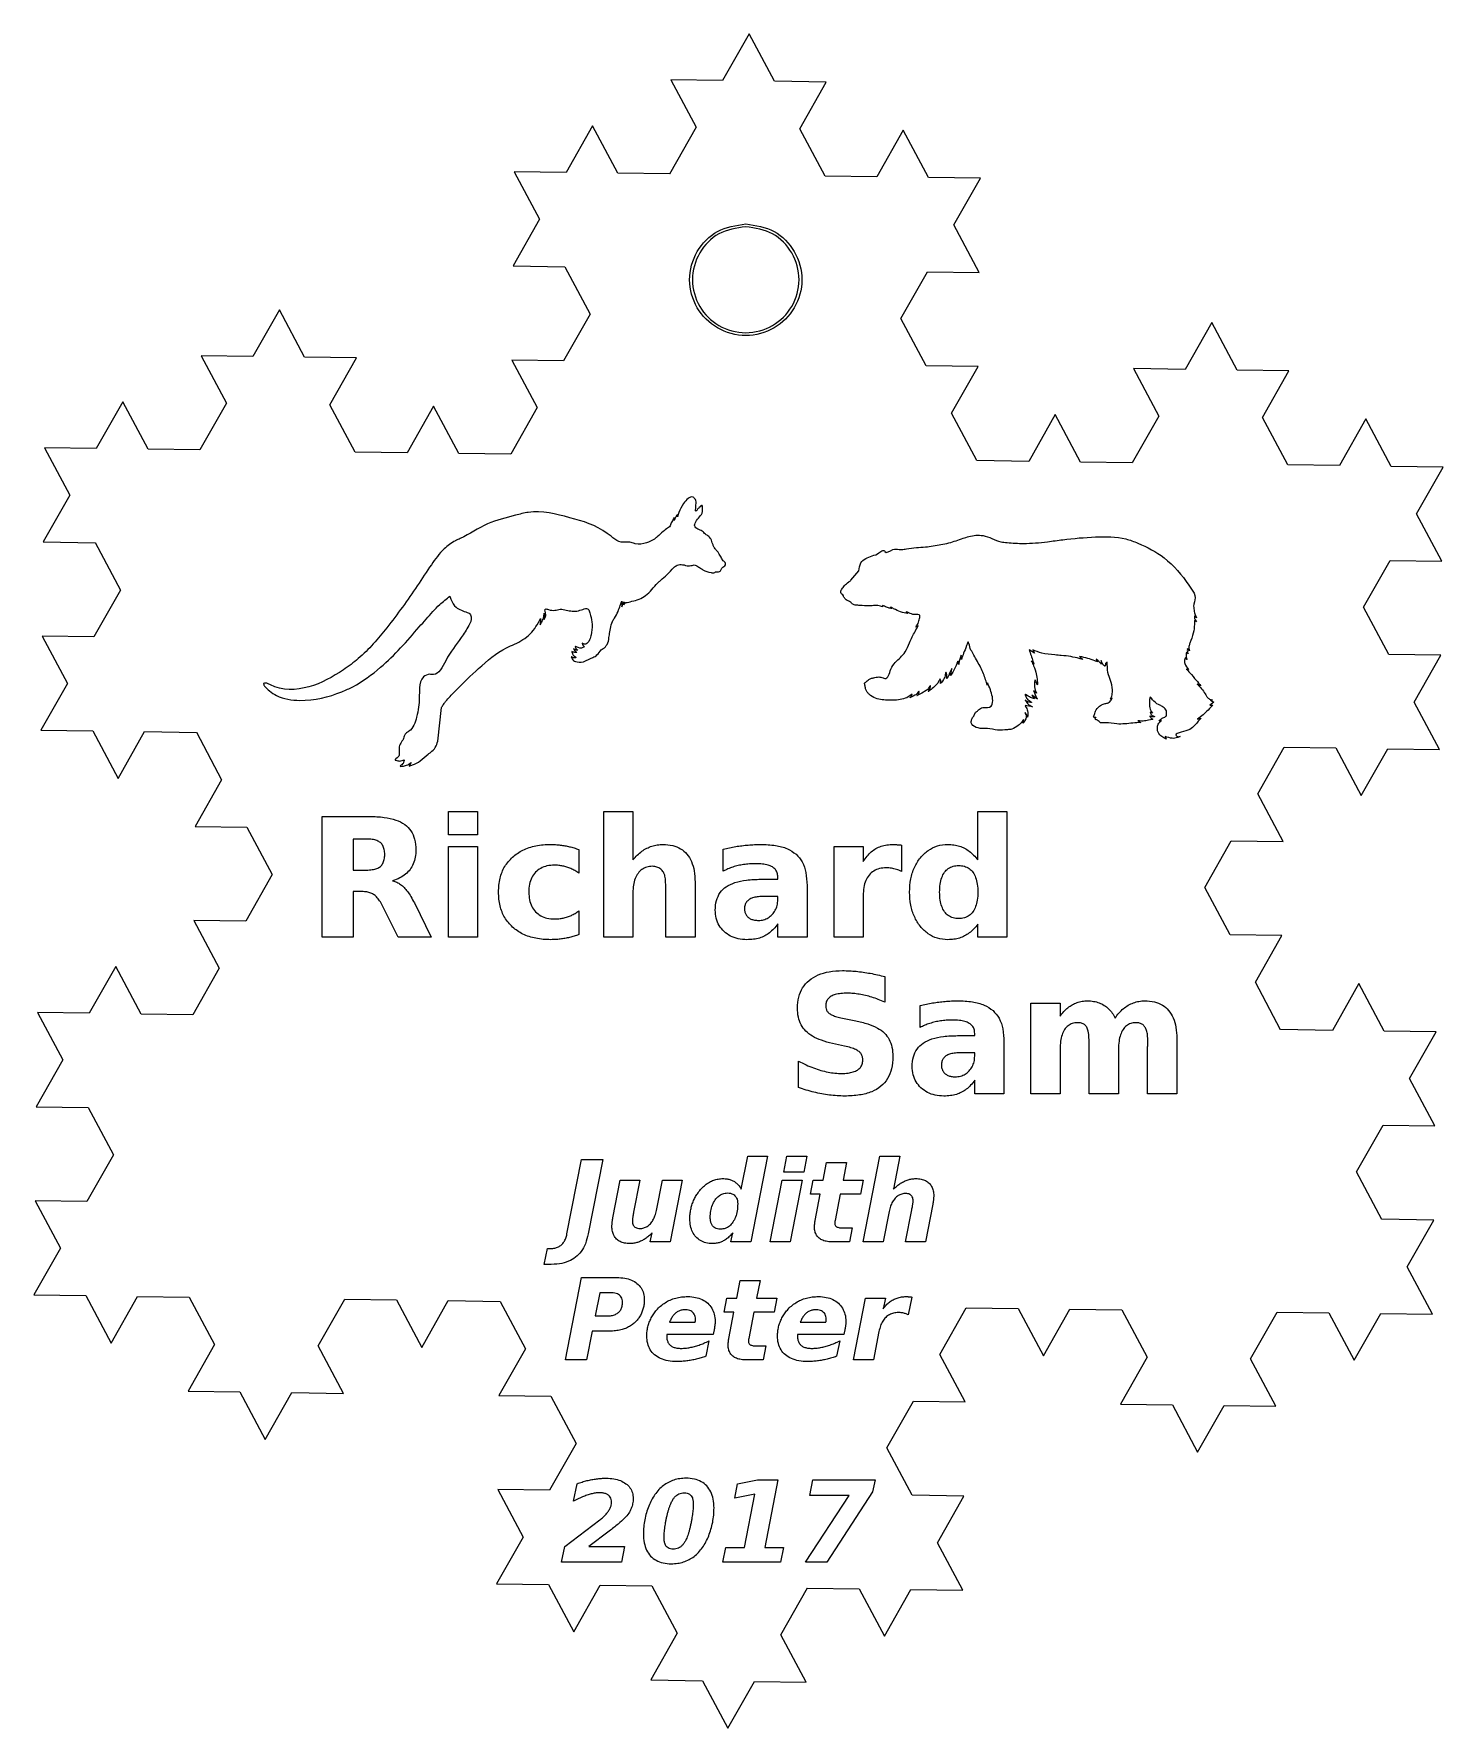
# Model space of a CAD drawing. Extents: x 18.9 to 84.9, y 17.1 to 96.4.
import ezdxf

# ---------------------------------------------------------------- set-up
doc = ezdxf.new("R2010")
doc.units = 0
doc.layers.get('0').update_dxf_attribs({"linetype": 'CONTINUOUS'})

msp = doc.modelspace()

# ---------------------------------------------------------------- linework, layer by layer
at = {"color": 7}
for points in [[(52.415824, 96.415507), (51.176079, 94.2291)], [(53.600361, 94.195403), (52.415824, 96.415507)], [(48.751763, 94.262738), (49.936333, 92.042693), (48.696588, 89.856285)], [(51.17648, 94.229808), (48.751579, 94.262413)], [(54.785735, 91.976775), (56.025078, 94.162473), (53.600578, 94.195787)], [(45.087702, 92.109969), (43.847589, 89.922912)], [(46.272239, 89.889865), (45.087334, 92.109319)], [(55.970272, 89.756671), (54.785333, 91.976066)], [(60.81887, 89.689336), (59.634333, 91.90944), (58.394588, 89.723033)], [(41.422804, 89.955724), (42.607836, 87.73649)], [(43.847522, 89.922794), (41.42308, 89.95621)], [(48.696957, 89.856935), (46.272089, 89.889599)], [(58.394989, 89.723741), (55.970088, 89.756346)], [(62.004244, 87.470707), (63.243588, 89.656406), (60.819088, 89.689719)], [(42.608178, 87.737095), (41.36809, 85.550083)], [(63.188781, 85.250604), (62.003834, 87.469984)], [(41.367998, 85.54992), (43.79259, 85.51677)], [(43.792715, 85.51699), (44.977345, 83.297049)], [(59.524721, 83.097834), (60.764089, 85.283577), (63.188588, 85.250264)], [(30.430622, 83.497415), (29.1906, 81.310521)], [(31.615158, 81.27731), (30.430345, 83.496928)], [(44.977253, 83.296887), (43.7376, 81.110642)], [(60.709257, 80.877731), (59.524344, 83.09717)], [(75.255887, 80.677203), (74.071352, 82.897305), (72.831607, 80.710898)], [(26.765725, 81.34317), (27.950854, 79.124113)], [(29.190442, 81.310242), (26.766101, 81.343834)], [(34.039877, 81.244382), (31.615099, 81.277206)], [(32.799697, 79.057208), (34.0396, 81.243895)], [(43.737909, 81.111188), (41.3131, 81.143955)], [(41.313192, 81.144117), (42.497855, 78.924235)], [(63.133975, 80.844801), (60.709098, 80.87745)], [(61.893795, 78.657626), (63.133598, 80.844137)], [(70.40729, 80.744537), (71.591862, 78.52449), (70.352117, 76.338083)], [(72.832009, 80.711606), (70.407106, 80.744212)], [(76.441262, 78.458573), (77.680606, 80.644272), (75.256104, 80.677586)], [(23.101664, 79.190401), (21.862102, 77.004317)], [(24.286201, 76.970296), (23.101848, 79.190725)], [(27.951097, 79.124541), (26.711102, 76.937692)], [(33.984233, 76.837103), (32.799855, 79.057487)], [(37.649131, 78.991348), (36.40911, 76.804454)], [(38.833667, 76.771243), (37.648855, 78.990861)], [(42.497729, 78.924013), (41.258109, 76.737828)], [(63.078332, 76.437522), (61.893853, 78.657729)], [(66.743229, 78.591767), (65.503116, 76.40471)], [(67.927767, 76.371663), (66.742861, 78.591118)], [(77.625799, 76.238469), (76.44086, 78.457865)], [(82.474397, 76.171135), (81.28986, 78.391239), (80.050115, 76.204831)], [(21.86232, 77.004702), (19.437589, 77.03764), (20.622344, 74.817921)], [(26.710918, 76.937367), (24.286603, 76.971005)], [(36.408952, 76.804175), (33.98461, 76.837767)], [(41.258386, 76.738315), (38.833609, 76.771139)], [(65.503049, 76.404593), (63.078608, 76.438009)], [(70.352485, 76.338733), (67.927616, 76.371398)], [(80.050517, 76.20554), (77.625615, 76.238145)], [(83.659771, 73.952506), (84.899115, 76.138205), (82.474615, 76.171518)], [(20.62214, 74.817527), (19.382598, 72.631513)], [(48.91387, 73.635172), (48.91387, 73.774062)], [(49.070821, 73.804256), (49.070821, 73.91899)], [(84.844309, 71.732402), (83.659361, 73.951783)], [(19.382796, 72.631828), (21.807099, 72.598199)], [(21.807514, 72.598899), (22.991852, 70.378479)], [(51.210869, 71.753145), (51.128152, 71.875928)], [(81.180248, 69.579633), (82.419616, 71.765376), (84.844116, 71.732063)], [(57.184605, 70.838504), (57.552952, 71.277083)], [(22.992051, 70.378795), (21.752107, 68.192072)], [(46.381442, 69.65977), (46.459921, 69.861057), (46.459921, 69.599381), (46.549, 69.824825), (46.549, 69.683921), (46.629595, 69.790604)], [(42.6613, 69.045831), (42.637964, 68.751953)], [(42.822487, 69.291406), (42.828837, 69.001553)], [(58.658024, 69.656682), (58.664851, 69.598093)], [(59.034937, 69.591396), (59.103469, 69.50937)], [(59.768206, 69.363738), (59.843591, 69.281715)], [(73.362788, 69.079171), (73.258283, 69.166216)], [(82.364785, 67.359529), (81.179871, 69.578969)], [(21.751871, 68.191622), (19.3276, 68.22537)], [(19.32799, 68.226025), (20.512354, 66.00565)], [(60.32844, 68.707545), (60.222217, 68.640587)], [(73.362788, 68.896709), (73.258283, 68.948602)], [(65.690869, 67.579274), (65.769678, 67.428621), (65.52297, 67.579274)], [(72.960177, 67.400186), (72.881368, 67.46045)], [(73.030435, 67.529083), (72.943059, 67.639562)], [(44.659225, 67.016876), (45.024029, 67.19602)], [(62.235228, 66.887929), (62.182121, 67.058675)], [(62.356878, 67.127305), (62.348306, 67.333201)], [(65.743982, 66.914712), (65.639471, 67.060347)], [(67.887252, 67.267918), (68.036305, 67.12898)], [(68.665066, 67.154089), (68.726743, 67.016823)], [(68.901498, 67.077087), (68.892925, 66.914712)], [(72.915632, 67.127332), (72.84539, 67.229445)], [(72.985876, 66.648579), (72.889936, 66.682056)], [(84.789504, 67.326599), (82.364626, 67.359249)], [(83.549324, 65.139424), (84.789127, 67.325934)], [(20.512526, 66.00592), (19.27261, 63.819244)], [(63.57329, 66.04258), (63.564717, 65.922054)], [(73.563239, 65.895294), (73.388487, 65.98067)], [(60.045695, 65.510259), (59.793907, 65.337862)], [(65.918731, 65.265861), (65.656606, 65.453345), (65.779957, 65.282598)], [(65.867333, 65.547087), (65.735414, 65.667612)], [(69.408617, 65.32445), (69.321243, 65.272555)], [(74.108053, 65.239104), (74.010396, 65.220689), (74.16459, 65.135316), (73.984699, 64.993031), (74.120044, 64.993031)], [(84.733858, 62.919322), (83.549382, 65.139527)], [(37.842478, 63.313191), (38.018519, 64.875177)], [(65.684016, 64.91433), (65.334515, 64.98296)], [(70.606177, 64.261497), (70.746662, 64.184493)], [(71.296615, 64.621399), (71.183542, 64.664921)], [(71.718072, 64.278245), (71.605, 64.261497)], [(73.407334, 64.33851), (73.582086, 64.382034)], [(19.272346, 63.818746), (21.697108, 63.785928)], [(21.697063, 63.785816), (22.881865, 61.56621)], [(22.881601, 61.565712), (24.121609, 63.752616)], [(24.121781, 63.752886), (26.546131, 63.719309)], [(26.546499, 63.719959), (27.730885, 61.499587)], [(71.88426, 63.526638), (71.937369, 63.404438)], [(76.2212, 60.833886), (77.460636, 63.019747)], [(77.460544, 63.019585), (79.885136, 62.986434)], [(79.885261, 62.986655), (81.069892, 60.766713)], [(81.0698, 60.766551), (82.309637, 62.95312)], [(82.30998, 62.953725), (84.734134, 62.919808)], [(36.608081, 62.308772), (36.502033, 62.129628)], [(27.731036, 61.499853), (26.491141, 59.313182)], [(77.405738, 58.613782), (76.220891, 60.83334)], [(33.891524, 56.264895), (33.891524, 54.123767), (32.432527, 54.123767), (32.432527, 59.781649), (34.660814, 59.781649)], [(46.97703, 56.21184), (46.97703, 54.123767), (45.620353, 54.123767), (45.620353, 60.020393), (46.97703, 60.020393), (46.97703, 57.74663)], [(63.120749, 57.74663), (63.120749, 60.020393), (64.485007, 60.020393), (64.485007, 54.123767), (63.120749, 54.123767), (63.120749, 54.737683)], [(26.490855, 59.312678), (28.915641, 59.27987)], [(28.915573, 59.279749), (30.100388, 57.060135)], [(34.50544, 58.724348), (33.891524, 58.724348), (33.891524, 57.272931), (34.50544, 57.272931)], [(44.441785, 58.23549), (44.441785, 57.128923)], [(51.206228, 57.219874), (51.206228, 58.254437)], [(57.754668, 56.079205), (57.754668, 54.123767), (56.397991, 54.123767), (56.397991, 58.368126), (57.754668, 58.368126), (57.754668, 57.670838)], [(59.547151, 58.440151), (59.55094, 57.212296)], [(73.741677, 56.461013), (74.981146, 58.646933)], [(74.98102, 58.646711), (77.405645, 58.61362)], [(30.10011, 57.059645), (28.860641, 54.873725)], [(49.887449, 56.708278), (49.887449, 54.123767), (48.523189, 54.123767), (48.523189, 54.544412), (48.523189, 56.094363)], [(52.960818, 56.840914), (53.760423, 56.840914), (53.760423, 56.947022)], [(55.12847, 56.545327), (55.12847, 54.123767), (53.760423, 54.123767), (53.760423, 54.752843)], [(74.926213, 54.240907), (73.741401, 56.460526)], [(34.304592, 56.264895), (33.891524, 56.264895)], [(36.748887, 55.730561), (37.540914, 54.123767), (35.987175, 54.123767), (35.297467, 55.52971)], [(53.760423, 55.878354), (53.760423, 56.033728), (53.055557, 56.033728)], [(26.436049, 54.906875), (27.620897, 52.687319)], [(28.860767, 54.873946), (26.436143, 54.907041)], [(44.441785, 55.359178), (44.441785, 54.248825)], [(77.350933, 54.207978), (74.926147, 54.24079)], [(76.110753, 52.020805), (77.350648, 54.207476)], [(22.77199, 52.754109), (21.532152, 50.567538)], [(23.956527, 50.534005), (22.771896, 52.753944)], [(27.620588, 52.686774), (26.381151, 50.50091)], [(58.773618, 52.283519), (58.773618, 51.086001)], [(77.295287, 49.800701), (76.110904, 52.021071)], [(80.960187, 51.954945), (79.720166, 49.76805)], [(82.144722, 49.73484), (80.959911, 51.954458)], [(60.422094, 49.899856), (60.422094, 50.934419)], [(66.970521, 48.89182), (66.970521, 46.803749), (65.606263, 46.803749), (65.606263, 51.048105), (66.970521, 51.048105), (66.970521, 50.426612)], [(21.53181, 50.566934), (19.107644, 50.600837)], [(19.107929, 50.60134), (20.292398, 48.381115)], [(26.381245, 50.501075), (23.956653, 50.534226)], [(56.784073, 50.343239), (57.405569, 50.218184)], [(62.176681, 49.520896), (62.976289, 49.520896), (62.976289, 49.627004)], [(64.344336, 49.225306), (64.344336, 46.803749), (62.976289, 46.803749), (62.976289, 47.432823)], [(72.435143, 49.38826), (72.435143, 46.803749), (71.070885, 46.803749), (71.070885, 49.016878)], [(79.720008, 49.767772), (77.295655, 49.801351)], [(84.569442, 49.701911), (82.144664, 49.734737)], [(83.329262, 47.514738), (84.569166, 49.701424)], [(20.292466, 48.381236), (19.052654, 46.194709)], [(56.878815, 49.032036), (56.314163, 49.157094)], [(62.976289, 48.558336), (62.976289, 48.71371), (62.271423, 48.71371)], [(69.702826, 48.888031), (69.702826, 46.803749), (68.338568, 46.803749), (68.338568, 49.016878)], [(54.730108, 47.099336), (54.730108, 48.330959)], [(84.513797, 45.294633), (83.329413, 47.515004)], [(19.052285, 46.194059), (21.477154, 46.161397)], [(21.477004, 46.161131), (22.661908, 43.941675)], [(80.849738, 43.141863), (82.089667, 45.328595)], [(82.089917, 45.329036), (84.514166, 45.295283)], [(22.66154, 43.941026), (21.422164, 41.75527), (18.997663, 41.788581)], [(43.892896, 40.239154), (44.569856, 43.722144)], [(44.569856, 43.722144), (45.564629, 43.722144), (44.887666, 40.239154)], [(52.052604, 42.334632), (52.352329, 43.884927), (53.285088, 43.884927), (52.502189, 39.864501), (51.569429, 39.864501), (51.654697, 40.28308)], [(58.966923, 41.288187), (58.687869, 39.864501), (57.760277, 39.864501), (58.540592, 43.884927), (59.470766, 43.884927), (59.168459, 42.334632)], [(55.509697, 40.869605), (55.747409, 42.096923), (55.292657, 42.096923), (55.419263, 42.758381), (55.879182, 42.758381), (56.03938, 43.580034), (56.969618, 43.580034)], [(56.969618, 43.580034), (56.812003, 42.758381), (57.757682, 42.758381), (57.625909, 42.096923), (56.68023, 42.096923), (56.442517, 40.87219)], [(82.034274, 40.92176), (80.849922, 43.142188)], [(46.040051, 40.991047), (46.378532, 42.758381), (47.306124, 42.758381), (47.014151, 41.252013)], [(48.078684, 41.334695), (48.357737, 42.758381), (49.285329, 42.758381), (48.72464, 39.864501), (47.791881, 39.864501), (47.877145, 40.288247)], [(18.997479, 41.788257), (20.182417, 39.568859)], [(61.010713, 41.626666), (60.667067, 39.864501), (59.739474, 39.864501), (60.031445, 41.373451)], [(56.768016, 40.525959), (57.246023, 40.525959), (57.114247, 39.864501), (56.336517, 39.864501)], [(84.45899, 40.888831), (82.034675, 40.922468)], [(83.219646, 38.703132), (84.459174, 40.889156)], [(20.182016, 39.568153), (18.942673, 37.382454), (21.367173, 37.349142)], [(43.029899, 38.805133), (42.828361, 38.805133), (42.975638, 39.557026), (43.130668, 39.557026)], [(45.727408, 35.679518), (45.071117, 35.679518), (44.812736, 34.341096), (43.817966, 34.341096), (44.569856, 38.198743)], [(44.569856, 38.198743), (46.22092, 38.198743)], [(81.979466, 36.515958), (84.404185, 36.483028), (83.219428, 38.702747)], [(21.36739, 37.349524), (22.551927, 35.12942), (23.791672, 37.315826)], [(23.791271, 37.315119), (26.216173, 37.282514)], [(26.215988, 37.282189), (27.400926, 35.062792)], [(45.427686, 37.477856), (45.215813, 36.400401), (45.766167, 36.400401)], [(45.972873, 37.477856), (45.427686, 37.477856)], [(51.468599, 35.346203), (51.706312, 36.573518), (51.251559, 36.573518), (51.378165, 37.234977), (51.838087, 37.234977), (51.998282, 38.056632), (52.92852, 38.056632)], [(52.92852, 38.056632), (52.770908, 37.234977), (53.716587, 37.234977), (53.584811, 36.573518), (52.639132, 36.573518), (52.40142, 35.348788)], [(60.026277, 37.284075), (59.863498, 36.446912)], [(33.434497, 32.776123), (32.249928, 34.996169), (33.489672, 37.182574)], [(33.489304, 37.181925), (35.914172, 37.149263)], [(35.914022, 37.148997), (37.098926, 34.929541)], [(37.098558, 34.928892), (38.338671, 37.115947)], [(38.338739, 37.116068), (40.763179, 37.082648)], [(40.763457, 37.083138), (41.947935, 34.862931)], [(58.496655, 35.674348), (58.233106, 34.341096), (57.305514, 34.341096), (57.868786, 37.234977), (58.798963, 37.234977), (58.698193, 36.738883)], [(61.344058, 34.596644), (62.583679, 36.782833)], [(62.583401, 36.782343), (65.008177, 36.749517)], [(65.008118, 36.749413), (66.192935, 34.529798)], [(66.192657, 34.529308), (67.432679, 36.716204)], [(67.432837, 36.716483), (69.857176, 36.682893)], [(69.857553, 36.683557), (71.041934, 34.463171)], [(75.890691, 34.396118), (77.130687, 36.582966)], [(77.130871, 36.583291), (79.555185, 36.549654)], [(79.555587, 36.550362), (80.739938, 34.329934)], [(80.740123, 34.330259), (81.979684, 36.516343)], [(48.696224, 36.103264), (49.892529, 36.103264)], [(54.814713, 36.103264), (56.011019, 36.103264)], [(27.400525, 35.062085), (26.161182, 32.876387), (28.585683, 32.843075)], [(50.765861, 35.679518), (50.734854, 35.532237), (48.569613, 35.532237)], [(50.538361, 35.229932), (50.396251, 34.511628)], [(50.765734, 35.679518), (50.765861, 35.679518)], [(52.726918, 35.002555), (53.204925, 35.002555), (53.073149, 34.341096), (52.29542, 34.341096)], [(56.88435, 35.679518), (56.853344, 35.532237), (54.688102, 35.532237)], [(56.656851, 35.229932), (56.514741, 34.511628)], [(56.884223, 35.679518), (56.88435, 35.679518)], [(41.947994, 34.863034), (40.708188, 32.676521)], [(62.528595, 32.37654), (61.343932, 34.596423)], [(71.042092, 34.463449), (69.802189, 32.276765)], [(77.076063, 32.177489), (75.890934, 34.396546)], [(28.5859, 32.843457), (29.770437, 30.623353), (31.010181, 32.809759)], [(31.00978, 32.809052), (33.434681, 32.776447)], [(40.707813, 32.675858), (43.132689, 32.643209)], [(43.132531, 32.64293), (44.317444, 30.423486)], [(58.864536, 30.223774), (60.104188, 32.410017)], [(60.103879, 32.409472), (62.528689, 32.376705)], [(69.801912, 32.276275), (72.226686, 32.24345)], [(72.226628, 32.243346), (73.411444, 30.023731)], [(73.411166, 30.023241), (74.651188, 32.210137)], [(74.651346, 32.210416), (77.075687, 32.176825)], [(44.317069, 30.422824), (43.0777, 28.237081), (40.653198, 28.270393)], [(60.049073, 28.003669), (58.864442, 30.223608)], [(40.653006, 28.270055), (41.837956, 26.050675)], [(44.199548, 27.727595), (44.364913, 28.546666)], [(62.473792, 27.970739), (60.049198, 28.003891)], [(61.233611, 25.783564), (62.473698, 27.970574)], [(44.910097, 25.606277), (46.586997, 25.606277), (46.444887, 24.875056), (43.644026, 24.875056), (43.788719, 25.611444), (45.429445, 26.849096)], [(45.873863, 26.329748), (44.910097, 25.606277)], [(41.837545, 26.04995), (40.598202, 23.864252), (43.022699, 23.830942)], [(62.418983, 23.564938), (61.233954, 25.784168)], [(43.022916, 23.831324), (44.207455, 21.611219), (45.447199, 23.797625)], [(45.446798, 23.796918), (47.871707, 23.764326)], [(47.871516, 23.763988), (49.056464, 21.544609)], [(55.090025, 19.257921), (53.905455, 21.477968), (55.145199, 23.664373)], [(55.144831, 23.663724), (57.5697, 23.631062)], [(57.569549, 23.630796), (58.754455, 21.411339)], [(58.754087, 21.41069), (59.994199, 23.597745)], [(59.994268, 23.597866), (62.418705, 23.564448)], [(49.056053, 21.543884), (47.816717, 19.358199), (50.241218, 19.324887)], [(50.241427, 19.325256), (51.425964, 17.105152), (52.665708, 19.291558)], [(52.665307, 19.290851), (55.090209, 19.258246)]]:
    msp.add_lwpolyline(points, dxfattribs=at)
for points in [[(52.260376, 87.519722)], [(52.260376, 87.387431)], [(38.417241, 70.088506)], [(38.344311, 60.020393), (39.700988, 60.020393), (39.700988, 58.913829), (38.344311, 58.913829)], [(38.344311, 58.368126), (39.700988, 58.368126), (39.700988, 54.123767), (38.344311, 54.123767)], [(44.441785, 58.23549)], [(63.120749, 57.74663)], [(49.887449, 56.708278)], [(55.12847, 56.545327)], [(62.226402, 54.999165)], [(58.773618, 52.283519)], [(69.547452, 50.343239)], [(64.344336, 49.225306)], [(54.189424, 43.884927), (55.119601, 43.884927), (54.972323, 43.130451), (54.039564, 43.130451)], [(52.052604, 42.334632)], [(53.972383, 42.758381), (54.90256, 42.758381), (54.336704, 39.864501), (53.409112, 39.864501)], [(61.010731, 41.626666)], [(46.040056, 40.991047)], [(51.078503, 40.461364)], [(51.325727, 25.562354), (52.204226, 25.562354), (52.6874, 28.055742), (51.749473, 27.869706), (51.881249, 28.546666), (52.814008, 28.732702), (53.759687, 28.732702), (53.147322, 25.562354), (54.020654, 25.562354), (53.888878, 24.875056), (51.188784, 24.875056)], [(55.402999, 28.732702), (58.312381, 28.732702), (58.19611, 28.166846), (56.048952, 24.875056), (55.054183, 24.875056), (57.095401, 28.001481), (55.266056, 28.001481)], [(50.775373, 27.414953)], [(48.863345, 25.477086)]]:
    msp.add_lwpolyline(points, close=True, dxfattribs=at)
for points, knots in [([(52.260376, 87.519722), (51.797955, 87.447998), (50.887592, 87.306796), (49.883117, 86.268207), (49.509554, 84.910375), (49.883117, 83.538395), (50.887592, 82.541544), (52.260376, 82.171681), (53.63316, 82.541544), (54.637636, 83.538394), (55.0112, 84.910375), (54.637636, 86.268207), (53.63316, 87.306796), (52.722796, 87.447998), (52.260376, 87.519722)], [0, 0, 0, 0, 1.371679, 2.700411, 4.066284, 5.432157, 6.760889, 8.132568, 9.504248, 10.832981, 12.198854, 13.564727, 14.89346, 16.26514, 16.26514, 16.26514, 16.26514]), ([(52.260376, 87.387431), (52.699786, 87.319527), (53.564395, 87.185916), (54.518566, 86.199648), (54.87224, 84.910247), (54.518566, 83.607462), (53.564395, 82.660667), (52.260376, 82.3106), (50.956358, 82.660667), (50.002188, 83.607462), (49.648514, 84.910247), (50.002188, 86.199648), (50.956358, 87.185916), (51.820966, 87.319527), (52.260376, 87.387431)], [0, 0, 0, 0, 1.303271, 2.564393, 3.861498, 5.158602, 6.419724, 7.722995, 9.026265, 10.287386, 11.584491, 12.881595, 14.142717, 15.445986, 15.445986, 15.445986, 15.445986]), ([(51.128152, 71.875928), (51.094876, 71.939919), (51.039455, 72.046493), (50.9599, 72.159406), (50.881476, 72.249742), (50.804274, 72.339185), (50.750001, 72.446319), (50.687943, 72.586784), (50.659922, 72.768062), (50.519911, 72.904866), (50.377972, 72.986738), (50.263453, 73.115735), (50.105735, 73.19793), (49.972196, 73.258039), (49.889037, 73.32328), (49.867258, 73.400568), (49.878583, 73.627861), (50.215858, 73.837909), (50.244715, 74.131632), (50.228792, 74.404392), (50.076773, 74.230444), (50.005473, 74.167427), (49.85755, 73.95888), (49.985514, 74.481325), (49.888721, 74.663957), (49.658439, 74.817992), (49.324678, 74.416173), (49.148247, 74.099076), (49.089432, 73.875125), (49.070821, 73.804256)], [0, 0, 0, 0, 0.216199, 0.360068, 0.412759, 0.575269, 0.712404, 0.770807, 1.036402, 1.241456, 1.330071, 1.527995, 1.749519, 1.855308, 1.97106, 2.050593, 2.084909, 2.649648, 2.96446, 3.079107, 3.238456, 3.38652, 3.45241, 3.880502, 4.074686, 4.136226, 4.671288, 5.138813, 5.355251, 5.355251, 5.355251, 5.355251]), ([(48.91387, 73.774062), (48.884273, 73.724084), (48.819372, 73.614492), (48.742769, 73.475642), (48.700548, 73.336075), (48.549254, 73.25921), (48.365283, 73.096707), (48.170025, 72.91046), (47.92349, 72.717094), (47.590421, 72.562247), (47.227248, 72.494833), (46.962761, 72.593602), (46.775443, 72.639677), (46.317111, 72.559194), (45.508796, 73.352101), (44.027394, 73.776203), (42.514721, 74.163348), (41.239976, 73.811629), (40.118587, 73.542191), (39.264025, 72.950669), (38.545279, 72.638606), (38.040308, 72.265511), (37.494616, 71.504694), (36.664997, 70.232393), (35.584617, 68.719405), (34.434768, 67.374298), (33.184524, 66.457498), (31.886037, 65.717351), (30.526311, 65.651804), (29.922638, 65.985771), (29.835412, 66.030908), (29.687115, 66.033786), (29.701689, 65.932047), (29.787584, 65.810782), (29.989325, 65.625273), (30.493201, 65.293205), (31.703145, 65.119759), (32.922418, 65.410253), (34.18105, 65.992479), (35.482565, 66.933389), (36.405231, 67.994945), (36.979228, 68.655345)], [0, 0, 0, 0, 0.173855, 0.381232, 0.481689, 0.590416, 0.864338, 1.226362, 1.397056, 1.800984, 2.330127, 2.425459, 2.645481, 2.901609, 3.768975, 5.66322, 7.621351, 8.23547, 9.604515, 11.053564, 11.304735, 11.954132, 12.902907, 14.092539, 16.518173, 18.483406, 19.356303, 21.155508, 22.959945, 23.038656, 23.188024, 23.299312, 23.334553, 23.462591, 23.748638, 24.14734, 25.259383, 27.272915, 27.826697, 29.41729, 32.035793, 32.035793, 32.035793, 32.035793]), ([(49.070821, 73.91899), (49.037805, 73.884689), (48.974544, 73.818968), (48.935127, 73.714246), (48.918906, 73.653903), (48.91387, 73.635172)], [0, 0, 0, 0, 0.141366, 0.270864, 0.329158, 0.329158, 0.329158, 0.329158]), ([(57.552952, 71.277083), (57.56963, 71.411364), (57.613221, 71.762343), (58.092896, 71.960738), (58.474956, 72.067336), (58.617484, 72.245929), (58.755336, 72.237544), (58.803315, 72.060512), (59.139272, 72.338126), (59.379652, 72.290721), (59.597085, 72.267987), (59.862503, 72.331247), (60.232394, 72.374629), (60.650578, 72.385127), (61.156765, 72.471283), (61.755296, 72.560706), (62.301033, 72.762883), (62.821188, 72.927947), (63.456186, 73.006599), (64.000731, 72.649694), (64.650444, 72.584849), (65.378565, 72.539633), (66.252933, 72.615235), (67.369369, 72.784491), (68.585767, 72.877784), (69.798101, 72.894767), (70.867048, 72.482611), (71.984405, 71.909482), (72.731973, 71.024357), (73.163479, 70.369033), (73.3801, 70.036443), (73.199359, 69.717886), (73.243324, 69.462129), (73.260007, 69.270662), (73.331058, 69.138287), (73.362788, 69.079171)], [0, 0, 0, 0, 0.385152, 1.006697, 1.355014, 1.573266, 1.651728, 1.68758, 2.067321, 2.3676, 2.491719, 2.711561, 3.179461, 3.609083, 3.963502, 4.718596, 5.419194, 5.699932, 6.36315, 7.248984, 7.538869, 8.312104, 9.438124, 10.161337, 11.697598, 13.117354, 13.717387, 15.116328, 16.848632, 17.071107, 17.510515, 17.913902, 18.03634, 18.283332, 18.482639, 18.482639, 18.482639, 18.482639]), ([(46.629595, 69.790604), (46.73004, 69.809503), (47.056336, 69.870897), (47.660766, 70.077435), (47.976594, 70.579027), (48.336782, 70.880265), (48.59489, 71.111902), (48.822966, 71.374383), (49.02786, 71.542229), (49.153126, 71.572905), (49.312203, 71.581644), (49.4961, 71.502635), (49.704477, 71.517878), (49.875674, 71.574304), (50.020721, 71.473023), (50.154868, 71.402484), (50.342764, 71.26788), (50.547366, 71.209694), (50.77657, 71.167729), (50.877757, 71.267177), (51.027584, 71.196329), (51.115835, 71.322298), (51.145076, 71.466644), (51.367542, 71.511216), (51.287861, 71.689825), (51.231683, 71.736027), (51.210869, 71.753145)], [0, 0, 0, 0, 0.307946, 1.00036, 1.829958, 2.00467, 2.409629, 2.866913, 3.052298, 3.188652, 3.245118, 3.528575, 3.763237, 3.863533, 4.047579, 4.242221, 4.333012, 4.73322, 4.904027, 4.953244, 5.134679, 5.271747, 5.340038, 5.572635, 5.713388, 5.796236, 5.796236, 5.796236, 5.796236]), ([(58.664851, 69.598093), (58.632398, 69.610075), (58.559594, 69.636955), (58.461371, 69.648616), (58.309991, 69.67182), (58.067727, 69.618237), (57.776813, 69.65044), (57.52189, 69.665459), (57.342418, 69.670458), (57.230366, 69.745466), (57.123646, 69.854002), (56.966007, 69.896733), (56.86513, 70.020729), (56.815631, 70.153451), (56.686145, 70.228782), (56.709916, 70.369535), (56.794621, 70.458741), (56.880144, 70.612987), (57.045237, 70.731608), (57.149715, 70.811744), (57.184605, 70.838504)], [0, 0, 0, 0, 0.10344, 0.232053, 0.295363, 0.561691, 0.959955, 1.16533, 1.333822, 1.485147, 1.554609, 1.788914, 1.948277, 2.011671, 2.212511, 2.325677, 2.379078, 2.581266, 2.845001, 2.97723, 2.97723, 2.97723, 2.97723]), ([(38.417262, 70.088498), (38.433204, 70.030864), (38.48571, 69.841038), (38.712637, 69.49356), (39.072102, 69.389196), (39.347493, 69.287757), (39.459089, 69.044026), (39.263125, 68.630755), (38.829189, 67.964911), (38.281821, 67.311879), (37.885834, 66.357889), (37.421565, 66.459667), (37.067346, 66.309081), (36.977551, 65.82465), (36.991434, 65.197496), (36.902, 64.502179), (36.687731, 63.881848), (36.394545, 63.710842), (36.268392, 63.593787), (36.251402, 63.401125), (36.118532, 63.242507), (36.006987, 63.050607), (36.048406, 62.85578), (36.039973, 62.696359), (36.034675, 62.553792), (35.759782, 62.415214), (35.984548, 62.402958), (36.080671, 62.342914), (36.309718, 62.472054), (36.245357, 62.328726), (36.231111, 62.237154), (36.011535, 62.112424), (36.236572, 62.1419), (36.394212, 62.163841), (36.532286, 62.257409), (36.608081, 62.308772)], [0, 0, 0, 0, 0.179783, 0.592146, 1.169875, 1.258951, 1.457344, 1.872512, 2.543194, 3.84247, 4.710677, 4.873659, 5.204194, 5.736656, 6.196682, 7.118682, 7.88003, 7.956988, 8.135932, 8.370303, 8.495992, 8.753178, 8.997487, 9.068344, 9.230088, 9.444592, 9.535441, 9.722037, 9.885658, 9.946029, 10.083007, 10.245494, 10.338193, 10.55268, 10.81371, 10.81371, 10.81371, 10.81371]), ([(36.979228, 68.655345), (37.085806, 68.775856), (37.398424, 69.129339), (37.839512, 69.64999), (38.252616, 69.96355), (38.417241, 70.088506)], [0, 0, 0, 0, 0.482981, 1.416691, 2.035302, 2.035302, 2.035302, 2.035302]), ([(38.018519, 64.875177), (38.033777, 64.900038), (38.080726, 64.976536), (38.156423, 65.096897), (38.369586, 65.343645), (38.886301, 65.892219), (39.785991, 66.741464), (40.686393, 67.528044), (41.583702, 67.903032), (42.233659, 68.270788), (42.519433, 68.788716), (42.6613, 69.045831)], [0, 0, 0, 0, 0.087534, 0.269353, 0.42544, 1.064312, 2.528268, 4.156332, 4.57431, 5.451864, 6.316975, 6.316975, 6.316975, 6.316975]), ([(42.637964, 68.751953), (42.657446, 68.786038), (42.717141, 68.890478), (42.808881, 69.064348), (42.818139, 69.218847), (42.822487, 69.291406)], [0, 0, 0, 0, 0.118076, 0.361794, 0.577615, 0.577615, 0.577615, 0.577615]), ([(42.828837, 69.001553), (42.839644, 69.020895), (42.878696, 69.090789), (42.940268, 69.238062), (42.797032, 69.547175), (43.094645, 69.434645), (43.304258, 69.413305), (43.584707, 69.50578), (43.960186, 69.426488), (44.359965, 69.313508), (44.887003, 69.618575), (44.981248, 69.209905), (45.094786, 68.87787), (45.072018, 68.50262), (45.005861, 68.197871), (44.94617, 67.989996), (44.790857, 67.832687), (44.69067, 67.844925), (44.656681, 67.847383), (44.602866, 67.907977), (44.617816, 67.841688), (44.623597, 67.792059), (44.727217, 67.735978), (44.601484, 67.677239), (44.500236, 67.605766), (44.22028, 67.80581), (44.308262, 67.673493), (44.317641, 67.621789), (44.429173, 67.55706), (44.346334, 67.565216), (44.296809, 67.563294), (44.170205, 67.666213), (44.240929, 67.568706), (44.255681, 67.519377), (44.392337, 67.441043), (44.27966, 67.462527), (44.226195, 67.454711), (44.088571, 67.527851), (44.169589, 67.395013), (44.162727, 67.310075), (44.35225, 67.223777), (44.259538, 67.203266), (44.197651, 67.192302), (44.06112, 67.2944), (44.155946, 67.105685), (44.319904, 66.989177), (44.526826, 67.006068), (44.659225, 67.016876)], [0, 0, 0, 0, 0.066076, 0.23877, 0.50568, 0.65139, 0.950112, 1.207605, 1.493713, 2.071434, 2.533217, 2.720365, 3.149831, 3.651802, 3.799112, 4.083951, 4.321379, 4.338582, 4.380861, 4.438284, 4.465148, 4.529509, 4.617215, 4.682482, 4.833762, 5.070413, 5.118096, 5.213213, 5.286827, 5.317857, 5.395232, 5.503536, 5.549634, 5.648027, 5.742383, 5.78807, 5.88689, 5.982577, 6.052292, 6.196129, 6.326241, 6.356093, 6.431826, 6.548148, 6.637785, 6.846584, 7.217539, 7.217539, 7.217539, 7.217539]), ([(45.024029, 67.19602), (45.051627, 67.206058), (45.147979, 67.241103), (45.33261, 67.343768), (45.435384, 67.547869), (45.636602, 67.662702), (45.804948, 67.843119), (45.853129, 68.085991), (45.881605, 68.335075), (45.933856, 68.588829), (45.984642, 68.866857), (46.150811, 69.114944), (46.28596, 69.357705), (46.351817, 69.566047), (46.381442, 69.65977)], [0, 0, 0, 0, 0.088278, 0.308198, 0.614878, 0.732726, 0.997046, 1.324878, 1.451649, 1.751195, 2.104785, 2.281065, 2.640847, 2.935033, 2.935033, 2.935033, 2.935033]), ([(59.103469, 69.50937), (59.047753, 69.520486), (58.925805, 69.544817), (58.780223, 69.604879), (58.688114, 69.643927), (58.658024, 69.656682)], [0, 0, 0, 0, 0.170086, 0.372279, 0.470377, 0.470377, 0.470377, 0.470377]), ([(59.843591, 69.281715), (59.730585, 69.300697), (59.498202, 69.339733), (59.237288, 69.475586), (59.083952, 69.563344), (59.034937, 69.591396)], [0, 0, 0, 0, 0.341784, 0.702842, 0.872484, 0.872484, 0.872484, 0.872484]), ([(60.222217, 68.640587), (60.272462, 68.720219), (60.363623, 68.864697), (60.389224, 69.048328), (60.440561, 69.267691), (60.116017, 69.191536), (59.943734, 69.300299), (59.811141, 69.348221), (59.768206, 69.363738)], [0, 0, 0, 0, 0.274379, 0.49781, 0.592739, 0.842368, 1.124836, 1.260104, 1.260104, 1.260104, 1.260104]), ([(73.258283, 69.166216), (73.259377, 69.146856), (73.262739, 69.087334), (73.277568, 68.984475), (73.334602, 68.925737), (73.362788, 68.896709)], [0, 0, 0, 0, 0.058469, 0.179765, 0.298277, 0.298277, 0.298277, 0.298277]), ([(59.793907, 65.337862), (59.694947, 65.304926), (59.481572, 65.233912), (59.196809, 65.228582), (58.810369, 65.224674), (58.417817, 65.257021), (58.076163, 65.439064), (57.945965, 65.601188), (57.870622, 65.726113), (57.843886, 65.857807), (57.833312, 65.955329), (57.808204, 66.030319), (57.872403, 66.066779), (57.948754, 66.126302), (58.037674, 66.216158), (58.16103, 66.255377), (58.307342, 66.281888), (58.474615, 66.326636), (58.649608, 66.293159), (58.913132, 66.165308), (59.04306, 66.846552), (59.4135, 67.124756), (59.771201, 67.508124), (59.917884, 67.964034), (60.144549, 68.357652), (60.282766, 68.620641), (60.32844, 68.707545)], [0, 0, 0, 0, 0.3113, 0.67121, 0.845202, 1.47377, 1.832137, 1.962118, 2.09408, 2.266862, 2.353933, 2.398424, 2.481711, 2.530399, 2.700974, 2.846327, 2.910146, 3.148781, 3.352784, 3.443006, 3.962588, 4.662759, 5.014458, 5.484, 6.080815, 6.375362, 6.375362, 6.375362, 6.375362]), ([(73.258283, 68.948602), (73.258067, 68.890664), (73.257342, 68.696022), (73.225786, 68.332956), (73.084855, 68.028662), (73.016443, 67.791949), (72.979384, 67.664915), (73.01477, 67.570763), (73.030435, 67.529083)], [0, 0, 0, 0, 0.17398, 0.584484, 1.080594, 1.164293, 1.328702, 1.459297, 1.459297, 1.459297, 1.459297]), ([(63.564717, 65.922054), (63.538537, 66.006706), (63.452484, 66.284952), (63.277728, 66.776983), (63.017804, 67.168979), (62.844905, 67.50489), (62.734987, 67.652329), (62.687246, 68.074829), (62.569094, 67.670563), (62.45918, 67.461198), (62.388415, 67.230235), (62.356878, 67.127305)], [0, 0, 0, 0, 0.2661, 0.874654, 1.550965, 1.689767, 1.978703, 2.230625, 2.420601, 2.807875, 3.119218, 3.119218, 3.119218, 3.119218]), ([(65.52297, 67.579274), (65.537521, 67.537722), (65.583768, 67.405659), (65.659907, 67.18493), (65.716191, 67.004033), (65.743982, 66.914712)], [0, 0, 0, 0, 0.13208, 0.419785, 0.700401, 0.700401, 0.700401, 0.700401]), ([(68.036305, 67.12898), (67.979923, 67.14478), (67.79432, 67.196792), (67.461329, 67.276422), (67.075917, 67.312583), (66.622705, 67.353196), (66.161934, 67.391834), (65.831221, 67.523427), (65.690869, 67.579274)], [0, 0, 0, 0, 0.175691, 0.578358, 1.024911, 1.334275, 1.946202, 2.397371, 2.397371, 2.397371, 2.397371]), ([(72.881368, 67.46045), (72.879108, 67.439283), (72.871985, 67.372562), (72.867257, 67.257514), (72.899515, 67.170704), (72.915632, 67.127332)], [0, 0, 0, 0, 0.063988, 0.201692, 0.339188, 0.339188, 0.339188, 0.339188]), ([(72.943059, 67.639562), (72.939782, 67.625896), (72.92917, 67.581643), (72.920781, 67.49796), (72.946458, 67.434233), (72.960177, 67.400186)], [0, 0, 0, 0, 0.042257, 0.136838, 0.245341, 0.245341, 0.245341, 0.245341]), ([(62.182121, 67.058675), (62.164751, 67.01055), (62.11042, 66.860019), (62.057142, 66.701306), (61.794471, 66.287553), (61.864461, 66.492799), (61.882705, 66.563076), (61.929186, 66.771202), (61.830197, 66.527484), (61.785445, 66.476856), (61.666133, 66.169916), (61.680898, 66.320338), (61.6747, 66.388899), (61.630132, 66.597215), (61.589656, 66.340323), (61.554256, 66.260131), (61.344393, 65.922774), (61.383412, 66.070716), (61.393587, 66.127548), (61.354576, 66.26795), (61.250182, 65.989257), (61.156155, 65.921957), (60.730977, 65.545148), (60.852469, 65.711951), (60.888136, 65.772262), (60.927614, 65.962953), (60.783058, 65.731605), (60.689635, 65.660016), (60.177862, 65.375666), (60.331183, 65.479238), (60.368453, 65.530517), (60.37933, 65.698196), (60.281586, 65.525803), (60.214564, 65.467714), (59.881302, 65.295039), (59.985934, 65.376755), (60.025035, 65.425711), (60.03824, 65.47975), (60.045695, 65.510259)], [0, 0, 0, 0, 0.147562, 0.461561, 0.75723, 0.82693, 0.968945, 1.083234, 1.197463, 1.428505, 1.608979, 1.659616, 1.775193, 1.906467, 2.01713, 2.25647, 2.497999, 2.542745, 2.632537, 2.709712, 2.842384, 3.148749, 3.507119, 3.557853, 3.668552, 3.785335, 3.894158, 4.170216, 4.557576, 4.589511, 4.664339, 4.779138, 4.859583, 5.05103, 5.29738, 5.32745, 5.398447, 5.490507, 5.490507, 5.490507, 5.490507]), ([(62.348306, 67.333201), (62.336473, 67.303086), (62.300427, 67.211344), (62.245453, 67.06562), (62.238426, 66.94351), (62.235228, 66.887929)], [0, 0, 0, 0, 0.097196, 0.296099, 0.462273, 0.462273, 0.462273, 0.462273]), ([(65.639471, 67.060347), (65.669196, 66.982935), (65.759736, 66.747146), (65.870833, 66.54154), (65.933312, 65.826052), (65.873825, 66.028707), (65.850662, 66.084511), (65.787599, 66.229798), (65.773677, 66.001091), (65.757812, 65.83286), (65.827726, 65.650433), (65.867333, 65.547087)], [0, 0, 0, 0, 0.237495, 0.723384, 1.133596, 1.177849, 1.274121, 1.369282, 1.468524, 1.706618, 2.017773, 2.017773, 2.017773, 2.017773]), ([(68.726743, 67.016823), (68.682078, 67.035004), (68.532748, 67.095786), (68.256206, 67.193885), (68.016252, 67.242033), (67.887252, 67.267918)], [0, 0, 0, 0, 0.144697, 0.483768, 0.877984, 0.877984, 0.877984, 0.877984]), ([(68.892925, 66.914712), (68.879111, 66.932191), (68.836342, 66.986307), (68.766025, 67.072225), (68.697357, 67.127906), (68.665066, 67.154089)], [0, 0, 0, 0, 0.066873, 0.207046, 0.331469, 0.331469, 0.331469, 0.331469]), ([(69.321243, 65.272555), (69.336966, 65.297589), (69.398113, 65.394946), (69.439075, 65.668701), (69.395322, 65.965868), (69.283896, 66.327162), (69.164833, 66.509957), (69.196182, 67.095543), (69.115435, 66.953687), (69.082336, 66.911014), (69.099902, 66.80472), (69.01937, 66.843261), (68.950847, 66.919405), (68.921129, 67.01436), (68.901498, 67.077087)], [0, 0, 0, 0, 0.088348, 0.343588, 0.799318, 1.003084, 1.421724, 1.769002, 1.797892, 1.86676, 1.952271, 1.985845, 2.083927, 2.274833, 2.274833, 2.274833, 2.274833]), ([(72.84539, 67.229445), (72.833611, 67.203118), (72.793264, 67.112941), (72.797593, 66.886618), (72.913968, 66.739489), (72.985876, 66.648579)], [0, 0, 0, 0, 0.08633, 0.295701, 0.634277, 0.634277, 0.634277, 0.634277]), ([(72.889936, 66.682056), (72.94101, 66.623609), (73.093631, 66.448957), (73.320993, 66.189165), (73.491199, 65.982686), (73.563239, 65.895294)], [0, 0, 0, 0, 0.23286, 0.695832, 1.035589, 1.035589, 1.035589, 1.035589]), ([(65.334515, 64.98296), (65.352379, 64.94549), (65.406226, 64.832546), (65.483713, 64.721502), (65.46035, 64.361806), (65.423458, 64.49154), (65.399922, 64.543493), (65.309875, 64.694684), (65.385424, 64.485017), (65.412059, 64.388068), (65.216334, 64.07227), (65.247519, 64.20467), (65.253157, 64.247222), (65.274757, 64.361717), (65.149829, 64.132925), (65.006395, 64.042192), (64.758993, 63.857366), (64.422394, 63.841001), (64.036913, 63.780251), (63.674913, 63.915571), (63.334603, 63.887174), (63.069542, 63.916859), (62.79313, 64.07989), (62.82044, 64.259635), (62.837849, 64.39031), (62.942043, 64.471476), (62.963689, 64.569015), (63.00738, 64.644106), (63.09104, 64.701433), (63.185468, 64.813526), (63.393348, 64.939011), (63.717017, 64.831034), (63.828999, 65.116122), (63.807875, 65.50348), (63.667517, 65.826035), (63.57329, 66.04258)], [0, 0, 0, 0, 0.120047, 0.36185, 0.573517, 0.609812, 0.697345, 0.806351, 0.902359, 1.102752, 1.337115, 1.372406, 1.44422, 1.501585, 1.611505, 1.876795, 2.220358, 2.426812, 2.885367, 3.370499, 3.545998, 3.894592, 4.218333, 4.280981, 4.425815, 4.603171, 4.636374, 4.723216, 4.855673, 4.935543, 5.161681, 5.559179, 5.66726, 6.01025, 6.71086, 6.71086, 6.71086, 6.71086]), ([(73.388487, 65.98067), (73.421735, 65.945189), (73.524256, 65.835782), (73.690258, 65.66166), (73.783367, 65.469382), (73.877455, 65.347966), (73.96228, 65.262629), (74.057876, 65.247202), (74.108053, 65.239104)], [0, 0, 0, 0, 0.146014, 0.450245, 0.715931, 0.778377, 0.912913, 1.061547, 1.061547, 1.061547, 1.061547]), ([(65.779957, 65.282598), (65.745203, 65.29706), (65.640867, 65.340477), (65.517289, 65.364004), (65.295895, 65.556217), (65.39557, 65.361975), (65.40548, 65.249645), (65.710185, 65.104275), (65.533546, 65.133004), (65.454023, 65.126029), (65.294956, 65.277966), (65.419313, 65.107528), (65.497369, 65.004095), (65.621232, 64.944525), (65.684016, 64.91433)], [0, 0, 0, 0, 0.109468, 0.328639, 0.495447, 0.585681, 0.780218, 0.987622, 1.051039, 1.183597, 1.311461, 1.400974, 1.593752, 1.791908, 1.791908, 1.791908, 1.791908]), ([(65.735414, 65.667612), (65.747485, 65.635413), (65.783086, 65.540446), (65.833494, 65.400836), (65.894063, 65.304924), (65.918731, 65.265861)], [0, 0, 0, 0, 0.103237, 0.304481, 0.442763, 0.442763, 0.442763, 0.442763]), ([(70.746662, 64.184493), (70.621335, 64.174222), (70.249547, 64.143754), (69.699794, 64.070746), (69.245652, 64.178636), (68.981726, 64.161121), (68.8128, 64.151355), (68.738899, 64.30485), (68.651321, 64.309019), (68.579884, 64.34558), (68.692706, 64.448545), (68.603357, 64.400557), (68.509481, 64.427932), (68.598802, 64.550909), (68.609682, 64.706348), (68.766469, 64.927163), (68.980149, 65.055323), (69.18215, 65.083269), (69.320922, 65.148803), (69.37679, 65.260702), (69.408617, 65.32445)], [0, 0, 0, 0, 0.377596, 1.120148, 1.64972, 1.740828, 1.925026, 2.105124, 2.140093, 2.193576, 2.284966, 2.332384, 2.394927, 2.528475, 2.63627, 2.894347, 3.280262, 3.349866, 3.50671, 3.71436, 3.71436, 3.71436, 3.71436]), ([(71.605, 64.261497), (71.62291, 64.275799), (71.681732, 64.322769), (71.777435, 64.411581), (71.934889, 64.444162), (71.962295, 64.588104), (71.962436, 64.750932), (71.818141, 64.900599), (71.593025, 65.021435), (71.388, 65.091528), (71.163932, 65.471066), (71.166089, 65.110926), (71.126104, 64.885943), (71.242875, 64.704775), (71.296615, 64.621399)], [0, 0, 0, 0, 0.068617, 0.225358, 0.397975, 0.473321, 0.639014, 0.872703, 1.047199, 1.391706, 1.646008, 1.811756, 2.141367, 2.422388, 2.422388, 2.422388, 2.422388]), ([(71.183542, 64.664921), (71.193179, 64.646894), (71.222905, 64.591288), (71.245706, 64.504618), (71.440994, 64.450887), (71.33934, 64.447364), (71.286016, 64.43754), (71.13631, 64.508555), (71.201591, 64.427525), (71.226844, 64.377925), (71.369799, 64.329783), (71.102744, 64.290248), (70.93442, 64.233195), (70.721236, 64.251576), (70.606177, 64.261497)], [0, 0, 0, 0, 0.060197, 0.18568, 0.310153, 0.341939, 0.424286, 0.540921, 0.579157, 0.661822, 0.747137, 0.866295, 1.142747, 1.466912, 1.466912, 1.466912, 1.466912]), ([(71.937369, 63.404438), (71.902176, 63.420817), (71.792335, 63.471936), (71.616187, 63.594965), (71.522922, 63.787045), (71.524434, 63.960981), (71.558245, 64.126625), (71.660049, 64.223202), (71.718072, 64.278245)], [0, 0, 0, 0, 0.116525, 0.363679, 0.632707, 0.709153, 0.885559, 1.119352, 1.119352, 1.119352, 1.119352]), ([(73.582086, 64.382034), (73.518026, 64.318698), (73.313488, 64.11647), (73.120233, 63.764623), (72.255558, 63.670516), (72.450665, 63.527712), (72.498947, 63.502167), (72.639378, 63.545546), (72.390532, 63.442903), (72.211241, 63.420023), (72.003003, 63.487921), (71.88426, 63.526638)], [0, 0, 0, 0, 0.264171, 0.843487, 1.44362, 1.47074, 1.533338, 1.62002, 1.732553, 1.995576, 2.344562, 2.344562, 2.344562, 2.344562]), ([(74.120044, 64.993031), (74.07078, 64.942189), (73.922431, 64.789092), (73.696981, 64.556429), (73.495174, 64.404597), (73.407334, 64.33851)], [0, 0, 0, 0, 0.21246, 0.639772, 0.969126, 0.969126, 0.969126, 0.969126]), ([(36.502033, 62.129628), (36.556664, 62.150208), (36.738615, 62.218752), (37.066268, 62.372704), (37.300648, 62.638226), (37.559426, 62.815206), (37.760129, 62.997862), (37.814718, 63.206893), (37.842478, 63.313191)], [0, 0, 0, 0, 0.175389, 0.584146, 1.069125, 1.216125, 1.528274, 1.851257, 1.851257, 1.851257, 1.851257]), ([(34.660814, 59.781649), (34.887755, 59.775308), (35.301529, 59.763747), (35.860158, 59.644447), (36.299969, 59.437088), (36.614349, 59.118642), (36.790998, 58.69694), (36.832853, 58.267762), (36.803915, 57.877746), (36.713637, 57.562164), (36.557925, 57.291699), (36.340253, 57.066905), (36.061294, 56.886433), (35.846304, 56.809408), (35.733273, 56.768913)], [0, 0, 0, 0, 0.680039, 1.239888, 1.702186, 2.118762, 2.550868, 3.046514, 3.39941, 3.719558, 4.022529, 4.325989, 4.650081, 5.009367, 5.009367, 5.009367, 5.009367]), ([(34.50544, 57.272931), (34.597991, 57.275789), (34.765911, 57.280974), (34.991444, 57.334876), (35.166482, 57.432257), (35.286039, 57.582677), (35.350924, 57.779665), (35.367842, 58.003482), (35.350981, 58.226514), (35.286037, 58.421174), (35.166075, 58.569025), (34.991004, 58.663874), (34.765782, 58.716498), (34.59798, 58.721557), (34.50544, 58.724348)], [0, 0, 0, 0, 0.277289, 0.503095, 0.689409, 0.866962, 1.065541, 1.302392, 1.536729, 1.732932, 1.908525, 2.093777, 2.319269, 2.59653, 2.59653, 2.59653, 2.59653]), ([(41.341887, 57.879266), (41.498894, 57.998868), (41.824249, 58.246711), (42.452827, 58.432839), (42.9742, 58.477211), (43.358785, 58.466017), (43.577797, 58.446007), (43.794942, 58.411089), (44.011853, 58.367241), (44.228418, 58.30935), (44.37034, 58.260222), (44.441785, 58.23549)], [0, 0, 0, 0, 0.587893, 1.218246, 1.931198, 2.15236, 2.371826, 2.590445, 2.81184, 3.035527, 3.262287, 3.262287, 3.262287, 3.262287]), ([(46.97703, 57.74663), (47.044701, 57.823767), (47.174732, 57.971987), (47.394193, 58.156013), (47.623653, 58.297287), (47.865454, 58.398556), (48.122964, 58.458264), (48.451325, 58.479972), (48.827998, 58.443636), (49.21956, 58.292426), (49.525921, 58.027466), (49.741523, 57.665695), (49.868178, 57.214106), (49.88071, 56.885171), (49.887449, 56.708278)], [0, 0, 0, 0, 0.307499, 0.590862, 0.855459, 1.113119, 1.373871, 1.6445, 2.09782, 2.49847, 2.883387, 3.289605, 3.744914, 4.274642, 4.274642, 4.274642, 4.274642]), ([(51.206228, 58.254437), (51.303045, 58.276847), (51.496187, 58.321553), (51.788342, 58.374265), (52.081198, 58.414888), (52.374132, 58.447467), (52.667462, 58.466067), (53.095334, 58.476118), (53.614347, 58.443123), (54.1945, 58.311828), (54.48444, 58.108545), (54.616874, 58.015693)], [0, 0, 0, 0, 0.298096, 0.59468, 0.890217, 1.184977, 1.478652, 1.771783, 2.467959, 3.040412, 3.521743, 3.521743, 3.521743, 3.521743]), ([(54.616874, 58.015693), (54.720598, 57.900005), (54.940914, 57.654276), (55.101958, 57.130219), (55.119129, 56.751399), (55.12847, 56.545327)], [0, 0, 0, 0, 0.461663, 0.980605, 1.599663, 1.599663, 1.599663, 1.599663]), ([(57.754668, 57.670838), (57.812952, 57.757097), (57.924332, 57.921936), (58.1267, 58.127526), (58.349157, 58.285026), (58.59745, 58.394228), (58.873514, 58.457665), (59.083181, 58.472022), (59.215796, 58.46984), (59.265099, 58.467405), (59.319026, 58.462257), (59.382479, 58.458847), (59.459513, 58.450688), (59.516144, 58.443879), (59.547151, 58.440151)], [0, 0, 0, 0, 0.311805, 0.595854, 0.860087, 1.124941, 1.404066, 1.705895, 1.752641, 1.80197, 1.853931, 1.915131, 1.992558, 2.086255, 2.086255, 2.086255, 2.086255]), ([(63.120749, 54.737683), (63.058501, 54.659772), (62.938831, 54.50999), (62.730256, 54.324545), (62.507648, 54.181611), (62.265082, 54.083099), (62.001145, 54.025606), (61.65192, 54.002618), (61.229502, 54.055124), (60.778382, 54.274099), (60.409665, 54.629767), (60.129151, 55.090261), (59.961415, 55.64219), (59.913392, 56.242033), (59.961405, 56.841377), (60.128764, 57.392461), (60.411, 57.851065), (60.777876, 58.208485), (61.229278, 58.428787), (61.65122, 58.481915), (61.999419, 58.458352), (62.262398, 58.399758), (62.50374, 58.297814), (62.728259, 58.156976), (62.938089, 57.972605), (63.058343, 57.823834), (63.120749, 57.74663)], [0, 0, 0, 0, 0.298739, 0.57432, 0.833063, 1.088753, 1.355381, 1.63984, 2.136471, 2.613312, 3.117324, 3.652806, 4.214136, 4.831439, 5.448324, 6.008449, 6.542137, 7.047595, 7.524986, 8.021675, 8.304064, 8.569739, 8.825846, 9.086146, 9.361836, 9.659248, 9.659248, 9.659248, 9.659248]), ([(41.341887, 54.601258), (41.211442, 54.74273), (40.946992, 55.029536), (40.734918, 55.61031), (40.672283, 56.242019), (40.734824, 56.873323), (40.946839, 57.453087), (41.21143, 57.738528), (41.341887, 57.879266)], [0, 0, 0, 0, 0.572446, 1.16052, 1.813367, 2.465796, 3.052696, 3.623507, 3.623507, 3.623507, 3.623507]), ([(44.441785, 57.128923), (44.380882, 57.168585), (44.261873, 57.246087), (44.075018, 57.339692), (43.88772, 57.411918), (43.698273, 57.463405), (43.505097, 57.493731), (43.256887, 57.506229), (42.966822, 57.480242), (42.657976, 57.368315), (42.410228, 57.177319), (42.22998, 56.917988), (42.12612, 56.597532), (42.097165, 56.241741), (42.127168, 55.887138), (42.226873, 55.561468), (42.358334, 55.394479), (42.421924, 55.313704)], [0, 0, 0, 0, 0.217899, 0.425791, 0.625587, 0.819248, 1.013633, 1.210951, 1.564072, 1.879873, 2.183071, 2.487491, 2.813056, 3.181886, 3.551136, 3.877897, 4.184042, 4.184042, 4.184042, 4.184042]), ([(48.523189, 56.094363), (48.522719, 56.205248), (48.521887, 56.40124), (48.514548, 56.656615), (48.500155, 56.843444), (48.480795, 56.979684), (48.454563, 57.083554), (48.413522, 57.172792), (48.356463, 57.249962), (48.283539, 57.31969), (48.197441, 57.374085), (48.102435, 57.416986), (47.997045, 57.442198), (47.83564, 57.452737), (47.625382, 57.425975), (47.389842, 57.310735), (47.204982, 57.118705), (47.069779, 56.866289), (46.989544, 56.556068), (46.981391, 56.33179), (46.97703, 56.21184)], [0, 0, 0, 0, 0.332656, 0.587976, 0.766277, 0.894489, 1.000514, 1.086418, 1.187402, 1.286586, 1.38738, 1.49144, 1.598059, 1.71038, 1.975666, 2.223669, 2.48181, 2.761841, 3.074384, 3.433723, 3.433723, 3.433723, 3.433723]), ([(53.760423, 56.947022), (53.755907, 57.013275), (53.747317, 57.139282), (53.655512, 57.308764), (53.501552, 57.431675), (53.291234, 57.513749), (53.022744, 57.56033), (52.729, 57.572251), (52.434496, 57.562446), (52.163337, 57.53378), (51.905235, 57.485576), (51.659953, 57.417361), (51.425888, 57.3312), (51.279128, 57.25682), (51.206228, 57.219874)], [0, 0, 0, 0, 0.197402, 0.375442, 0.559283, 0.777072, 1.045873, 1.373475, 1.65744, 1.929323, 2.190698, 2.444152, 2.692387, 2.937399, 2.937399, 2.937399, 2.937399]), ([(59.55094, 57.212296), (59.511607, 57.229743), (59.434042, 57.264147), (59.314855, 57.304682), (59.196071, 57.33403), (59.078584, 57.358421), (58.960657, 57.37214), (58.773775, 57.379362), (58.527468, 57.354871), (58.244312, 57.240241), (58.020215, 57.044524), (57.861936, 56.778048), (57.768877, 56.448003), (57.75963, 56.208005), (57.754668, 56.079205)], [0, 0, 0, 0, 0.129043, 0.254476, 0.377026, 0.495939, 0.614236, 0.732645, 1.056935, 1.348541, 1.634492, 1.9331, 2.26608, 2.651775, 2.651775, 2.651775, 2.651775]), ([(62.226402, 54.999165), (62.316784, 55.004972), (62.489339, 55.016057), (62.724834, 55.129512), (62.905708, 55.317473), (63.034223, 55.570945), (63.107562, 55.887057), (63.127871, 56.242162), (63.107562, 56.597233), (63.034223, 56.913431), (62.905708, 57.166647), (62.724835, 57.355441), (62.489333, 57.465795), (62.226984, 57.495302), (61.964501, 57.46567), (61.729736, 57.35487), (61.546713, 57.167829), (61.421103, 56.912833), (61.348711, 56.597173), (61.32889, 56.242162), (61.348711, 55.887117), (61.421103, 55.571542), (61.546713, 55.316291), (61.729734, 55.130085), (61.964507, 55.016196), (62.136553, 55.005008), (62.226402, 54.999165)], [0, 0, 0, 0, 0.269706, 0.514914, 0.763532, 1.039459, 1.357166, 1.730275, 2.103384, 2.421091, 2.697018, 2.945636, 3.190844, 3.46055, 3.728587, 3.973795, 4.223599, 4.498553, 4.815956, 5.189036, 5.562116, 5.87952, 6.154473, 6.404278, 6.649485, 6.917522, 6.917522, 6.917522, 6.917522]), ([(35.733273, 56.768913), (35.798499, 56.749982), (35.92991, 56.711844), (36.110823, 56.603444), (36.27844, 56.455291), (36.440542, 56.262374), (36.600312, 56.017392), (36.6969, 55.830923), (36.748887, 55.730561)], [0, 0, 0, 0, 0.20306, 0.409101, 0.626089, 0.871892, 1.162684, 1.501623, 1.501623, 1.501623, 1.501623]), ([(51.244124, 54.396619), (51.162111, 54.48674), (50.99869, 54.666315), (50.86163, 55.018642), (50.819898, 55.420178), (50.864704, 55.838422), (51.039426, 56.228903), (51.348568, 56.523932), (51.781442, 56.713349), (52.330624, 56.824371), (52.737582, 56.835054), (52.960818, 56.840914)], [0, 0, 0, 0, 0.362994, 0.723305, 1.110002, 1.56704, 1.969971, 2.366596, 2.818631, 3.369162, 4.038098, 4.038098, 4.038098, 4.038098]), ([(35.297467, 55.52971), (35.253015, 55.615322), (35.171736, 55.771861), (35.030863, 55.969079), (34.882584, 56.113353), (34.713004, 56.204822), (34.518513, 56.256666), (34.378762, 56.262042), (34.304592, 56.264895)], [0, 0, 0, 0, 0.289107, 0.528626, 0.724362, 0.903946, 1.100376, 1.322528, 1.322528, 1.322528, 1.322528]), ([(53.055557, 56.033728), (52.968686, 56.031253), (52.808788, 56.026698), (52.590865, 55.980087), (52.41662, 55.90208), (52.289971, 55.785645), (52.215738, 55.634669), (52.196815, 55.469464), (52.213421, 55.308592), (52.271858, 55.166798), (52.370063, 55.051655), (52.506148, 54.971564), (52.671435, 54.924416), (52.872318, 54.909274), (53.095877, 54.933857), (53.3194, 55.028825), (53.507904, 55.182842), (53.653433, 55.38252), (53.745555, 55.620989), (53.755364, 55.790786), (53.760423, 55.878354)], [0, 0, 0, 0, 0.260291, 0.479102, 0.664423, 0.826464, 0.984642, 1.158049, 1.318753, 1.465383, 1.61112, 1.764577, 1.932031, 2.122604, 2.366191, 2.599402, 2.840742, 3.087597, 3.333467, 3.595304, 3.595304, 3.595304, 3.595304]), ([(42.421924, 55.313704), (42.498552, 55.247215), (42.655221, 55.111276), (42.968025, 55.004707), (43.260543, 54.977888), (43.515694, 54.990812), (43.717777, 55.022188), (43.912535, 55.075423), (44.099396, 55.148614), (44.278094, 55.241802), (44.38706, 55.319937), (44.441785, 55.359178)], [0, 0, 0, 0, 0.301917, 0.617276, 0.970352, 1.179045, 1.382362, 1.58267, 1.783467, 1.9835, 2.185313, 2.185313, 2.185313, 2.185313]), ([(53.760423, 54.752843), (53.699632, 54.672593), (53.582783, 54.51834), (53.375075, 54.327793), (53.150624, 54.179802), (52.898234, 54.081947), (52.617871, 54.025144), (52.28174, 54.005116), (51.913503, 54.038726), (51.538624, 54.163543), (51.341448, 54.319594), (51.244124, 54.396619)], [0, 0, 0, 0, 0.301512, 0.579545, 0.841168, 1.103496, 1.386174, 1.696265, 2.110678, 2.490249, 2.86021, 2.86021, 2.86021, 2.86021]), ([(44.441785, 54.248825), (44.370912, 54.224065), (44.22963, 54.174706), (44.013012, 54.116882), (43.794932, 54.073231), (43.576656, 54.038431), (43.357663, 54.018332), (42.97365, 54.007087), (42.453004, 54.051273), (41.82467, 54.235933), (41.498956, 54.482403), (41.341887, 54.601258)], [0, 0, 0, 0, 0.225163, 0.44885, 0.671895, 0.892177, 1.111643, 1.331122, 2.044036, 2.673994, 3.260713, 3.260713, 3.260713, 3.260713]), ([(56.314163, 49.157094), (56.140542, 49.199804), (55.81868, 49.27898), (55.394933, 49.472053), (55.064285, 49.716229), (54.835849, 50.02846), (54.704612, 50.400515), (54.666064, 50.84346), (54.713836, 51.317132), (54.899054, 51.773852), (55.217765, 52.134571), (55.652349, 52.390786), (56.192026, 52.537943), (56.689817, 52.570168), (57.111466, 52.558265), (57.431486, 52.534462), (57.757299, 52.493319), (58.090246, 52.440269), (58.430438, 52.370952), (58.65805, 52.312963), (58.773618, 52.283519)], [0, 0, 0, 0, 0.535467, 0.992657, 1.38807, 1.755012, 2.135439, 2.55664, 3.080181, 3.550094, 4.010528, 4.497967, 5.042457, 5.673557, 5.987354, 6.307844, 6.635778, 6.972277, 7.319108, 7.676851, 7.676851, 7.676851, 7.676851]), ([(58.773618, 51.086001), (58.671391, 51.129827), (58.470858, 51.215796), (58.166843, 51.320335), (57.869205, 51.402892), (57.579406, 51.462149), (57.299452, 51.498407), (57.009896, 51.510899), (56.7265, 51.49871), (56.464759, 51.454431), (56.258606, 51.37711), (56.107431, 51.259081), (56.018683, 51.098159), (55.996842, 50.930351), (56.01372, 50.776457), (56.07188, 50.651051), (56.173435, 50.546124), (56.329004, 50.468832), (56.535494, 50.398148), (56.695126, 50.362887), (56.784073, 50.343239)], [0, 0, 0, 0, 0.333584, 0.65437, 0.963586, 1.259631, 1.541031, 1.809509, 2.128238, 2.390363, 2.603043, 2.782578, 2.953368, 3.139879, 3.28173, 3.412835, 3.546851, 3.711383, 3.928319, 4.201302, 4.201302, 4.201302, 4.201302]), ([(60.422094, 50.934419), (60.518911, 50.956829), (60.712053, 51.001535), (61.004208, 51.054247), (61.297064, 51.094871), (61.589998, 51.127447), (61.883326, 51.146047), (62.311199, 51.156097), (62.830212, 51.123103), (63.410366, 50.991807), (63.700306, 50.788524), (63.83274, 50.695672)], [0, 0, 0, 0, 0.298096, 0.59468, 0.890217, 1.184977, 1.478651, 1.77178, 2.467957, 3.040411, 3.521743, 3.521743, 3.521743, 3.521743]), ([(66.970521, 50.426612), (67.02663, 50.501847), (67.135172, 50.647386), (67.328721, 50.829923), (67.537768, 50.974441), (67.76491, 51.076361), (68.007279, 51.137795), (68.268589, 51.157316), (68.53738, 51.136021), (68.801389, 51.064989), (69.039883, 50.945935), (69.248257, 50.784098), (69.424102, 50.582459), (69.505815, 50.423987), (69.547452, 50.343239)], [0, 0, 0, 0, 0.281124, 0.543827, 0.794107, 1.040238, 1.286563, 1.54043, 1.823109, 2.091554, 2.35556, 2.617245, 2.878804, 3.150543, 3.150543, 3.150543, 3.150543]), ([(69.547465, 50.343239), (69.605787, 50.4258), (69.719001, 50.586068), (69.925689, 50.787997), (70.152715, 50.948163), (70.399228, 51.065318), (70.663871, 51.136087), (70.996591, 51.160887), (71.374616, 51.123289), (71.765685, 50.971954), (72.073635, 50.708092), (72.289144, 50.345593), (72.415895, 49.894114), (72.428412, 49.565162), (72.435143, 49.38826)], [0, 0, 0, 0, 0.302748, 0.587698, 0.861865, 1.132906, 1.40224, 1.678591, 2.130236, 2.530886, 2.917083, 3.3233, 3.778608, 4.308336, 4.308336, 4.308336, 4.308336]), ([(57.405569, 50.218184), (57.596747, 50.174563), (57.946301, 50.094807), (58.403365, 49.905432), (58.753236, 49.665717), (58.98917, 49.350853), (59.121747, 48.968267), (59.159731, 48.498678), (59.112644, 47.991446), (58.926995, 47.500679), (58.598536, 47.119781), (58.136374, 46.862919), (57.554642, 46.719095), (57.006409, 46.686614), (56.533832, 46.701461), (56.173097, 46.735765), (55.811749, 46.79281), (55.450169, 46.872548), (55.087975, 46.972859), (54.850076, 47.056937), (54.730108, 47.099336)], [0, 0, 0, 0, 0.587447, 1.0741, 1.476364, 1.844124, 2.233724, 2.674697, 3.249009, 3.749584, 4.22338, 4.725661, 5.310305, 6.007321, 6.366672, 6.728296, 7.0936, 7.463447, 7.838591, 8.220215, 8.220215, 8.220215, 8.220215]), ([(62.976289, 49.627004), (62.971773, 49.693257), (62.963183, 49.819264), (62.871377, 49.988746), (62.717415, 50.111653), (62.507099, 50.193731), (62.238608, 50.240312), (61.944864, 50.252233), (61.650361, 50.242428), (61.379202, 50.213761), (61.121101, 50.165555), (60.875819, 50.097341), (60.641755, 50.01118), (60.494995, 49.936802), (60.422094, 49.899856)], [0, 0, 0, 0, 0.197402, 0.375442, 0.559282, 0.777071, 1.045872, 1.373476, 1.657439, 1.929321, 2.190697, 2.44415, 2.692385, 2.937396, 2.937396, 2.937396, 2.937396]), ([(63.83274, 50.695672), (63.936464, 50.579985), (64.15678, 50.334257), (64.317824, 49.810199), (64.334995, 49.431379), (64.344336, 49.225306)], [0, 0, 0, 0, 0.461662, 0.980604, 1.599663, 1.599663, 1.599663, 1.599663]), ([(68.338568, 49.016878), (68.336736, 49.15508), (68.333556, 49.394932), (68.298717, 49.69934), (68.237328, 49.91455), (68.120138, 50.046885), (67.964282, 50.116214), (67.766758, 50.135144), (67.545648, 50.106864), (67.331306, 49.992566), (67.167175, 49.80314), (67.050081, 49.552094), (66.981209, 49.240806), (66.974268, 49.014168), (66.970521, 48.89182)], [0, 0, 0, 0, 0.414128, 0.718728, 0.920226, 1.072897, 1.232241, 1.419736, 1.662815, 1.890562, 2.131461, 2.401512, 2.714055, 3.080722, 3.080722, 3.080722, 3.080722]), ([(71.070885, 49.016878), (71.071635, 49.027963), (71.073152, 49.050399), (71.074545, 49.084516), (71.074183, 49.121055), (71.077404, 49.162954), (71.078117, 49.213516), (71.079294, 49.341634), (71.071378, 49.527104), (71.030898, 49.748659), (70.95804, 49.921342), (70.844955, 50.045415), (70.691457, 50.115642), (70.4974, 50.135285), (70.279941, 50.106942), (70.067362, 49.994097), (69.902174, 49.806796), (69.787838, 49.553851), (69.717424, 49.240795), (69.707949, 49.011828), (69.702826, 48.888031)], [0, 0, 0, 0, 0.033331, 0.067461, 0.102412, 0.142889, 0.193433, 0.254069, 0.527317, 0.74904, 0.92673, 1.082531, 1.240734, 1.421125, 1.66206, 1.8881, 2.127156, 2.397417, 2.712707, 3.083836, 3.083836, 3.083836, 3.083836]), ([(60.45999, 47.076601), (60.377977, 47.166721), (60.214556, 47.346296), (60.077496, 47.698624), (60.035764, 48.100159), (60.08057, 48.518404), (60.255293, 48.908884), (60.564434, 49.203914), (60.997308, 49.39333), (61.546489, 49.504353), (61.953446, 49.515036), (62.176681, 49.520896)], [0, 0, 0, 0, 0.362993, 0.723304, 1.110002, 1.567039, 1.969971, 2.366595, 2.818631, 3.36916, 4.038095, 4.038095, 4.038095, 4.038095]), ([(55.77604, 47.895155), (55.887031, 47.866388), (56.104383, 47.810055), (56.43201, 47.762679), (56.745719, 47.74589), (57.033229, 47.760188), (57.281815, 47.810383), (57.482067, 47.897337), (57.632057, 48.020985), (57.722993, 48.183067), (57.745886, 48.358677), (57.728367, 48.524809), (57.669172, 48.668734), (57.56192, 48.788204), (57.394792, 48.881823), (57.162782, 48.964606), (56.981165, 49.007732), (56.878815, 49.032036)], [0, 0, 0, 0, 0.343766, 0.673188, 0.991075, 1.285092, 1.534595, 1.747898, 1.933917, 2.107528, 2.291604, 2.456122, 2.604407, 2.750572, 2.92858, 3.172822, 3.488191, 3.488191, 3.488191, 3.488191]), ([(62.271423, 48.71371), (62.184552, 48.711235), (62.024653, 48.70668), (61.80673, 48.660069), (61.632484, 48.582063), (61.505836, 48.465626), (61.431604, 48.314651), (61.412681, 48.149445), (61.429287, 47.988574), (61.487724, 47.846779), (61.585929, 47.731637), (61.722014, 47.651546), (61.887301, 47.604398), (62.088184, 47.589256), (62.311743, 47.613838), (62.535266, 47.708807), (62.72377, 47.862823), (62.869299, 48.062502), (62.961421, 48.300971), (62.97123, 48.470768), (62.976289, 48.558336)], [0, 0, 0, 0, 0.260291, 0.479103, 0.664425, 0.826465, 0.984643, 1.15805, 1.318756, 1.465385, 1.611121, 1.764578, 1.932032, 2.122605, 2.366193, 2.599403, 2.840744, 3.087598, 3.333468, 3.595305, 3.595305, 3.595305, 3.595305]), ([(54.730108, 48.330959), (54.848398, 48.27065), (55.078867, 48.153147), (55.4281, 48.006289), (55.662056, 47.931562), (55.77604, 47.895155)], [0, 0, 0, 0, 0.398274, 0.775972, 1.13482, 1.13482, 1.13482, 1.13482]), ([(62.976289, 47.432823), (62.915498, 47.352572), (62.79865, 47.19832), (62.590942, 47.007773), (62.366489, 46.859784), (62.114099, 46.761928), (61.833736, 46.705123), (61.497606, 46.685095), (61.129369, 46.718706), (60.75449, 46.843524), (60.557314, 46.999575), (60.45999, 47.076601)], [0, 0, 0, 0, 0.301512, 0.579545, 0.841166, 1.103496, 1.386174, 1.696264, 2.110677, 2.490248, 2.86021, 2.86021, 2.86021, 2.86021]), ([(51.654697, 40.28308), (51.608122, 40.230426), (51.518706, 40.129341), (51.369099, 40.003425), (51.214882, 39.904817), (51.051371, 39.837854), (50.879484, 39.797731), (50.659699, 39.783023), (50.404382, 39.808896), (50.134748, 39.914049), (49.917056, 40.092336), (49.755967, 40.330426), (49.661562, 40.622566), (49.638789, 40.907104), (49.65167, 41.164478), (49.6846, 41.381765), (49.738647, 41.593893), (49.815471, 41.797139), (49.911261, 41.989577), (50.034818, 42.181601), (50.185004, 42.365926), (50.362589, 42.532914), (50.554033, 42.664698), (50.758405, 42.75908), (50.973505, 42.81613), (51.183674, 42.833124), (51.378254, 42.820277), (51.549336, 42.78063), (51.701206, 42.711174), (51.836651, 42.614718), (51.956772, 42.488296), (52.019815, 42.387208), (52.052604, 42.334632)], [0, 0, 0, 0, 0.210649, 0.404406, 0.584592, 0.757599, 0.931834, 1.111752, 1.416586, 1.694072, 1.967356, 2.247729, 2.544874, 2.877965, 3.098434, 3.317077, 3.536137, 3.753909, 3.967681, 4.179834, 4.437703, 4.679023, 4.908753, 5.131885, 5.35103, 5.572877, 5.761404, 5.934162, 6.09668, 6.25911, 6.430296, 6.615823, 6.615823, 6.615823, 6.615823]), ([(59.168459, 42.334632), (59.224325, 42.386807), (59.331772, 42.487153), (59.504376, 42.611987), (59.677888, 42.709498), (59.855198, 42.778276), (60.037216, 42.819414), (60.24328, 42.833571), (60.460871, 42.81571), (60.675034, 42.746916), (60.846848, 42.627158), (60.971813, 42.462341), (61.044199, 42.257282), (61.059173, 42.089149), (61.056174, 41.971214), (61.051881, 41.909992), (61.044078, 41.844935), (61.036302, 41.775594), (61.024942, 41.702363), (61.015559, 41.652383), (61.010731, 41.626666)], [0, 0, 0, 0, 0.229144, 0.440703, 0.637319, 0.824724, 1.009226, 1.194891, 1.442596, 1.65994, 1.861856, 2.060987, 2.270261, 2.505765, 2.562915, 2.624216, 2.68978, 2.759468, 2.833528, 2.912026, 2.912026, 2.912026, 2.912026]), ([(51.078503, 40.461364), (51.154298, 40.467936), (51.304555, 40.480965), (51.508962, 40.602879), (51.670841, 40.791259), (51.795383, 41.034461), (51.867388, 41.327257), (51.888319, 41.586292), (51.874931, 41.791022), (51.832635, 41.920869), (51.760628, 42.02516), (51.663508, 42.103204), (51.541562, 42.148241), (51.378722, 42.163333), (51.182258, 42.133648), (50.978588, 42.016455), (50.815361, 41.830128), (50.689035, 41.593023), (50.615182, 41.309546), (50.594868, 41.053459), (50.607174, 40.845917), (50.647062, 40.707181), (50.715238, 40.594562), (50.81523, 40.515665), (50.939704, 40.46842), (51.030401, 40.463809), (51.078503, 40.461364)], [0, 0, 0, 0, 0.225747, 0.447523, 0.692115, 0.963689, 1.259287, 1.590959, 1.740049, 1.871871, 1.995231, 2.115169, 2.239768, 2.379235, 2.602669, 2.824022, 3.06909, 3.336509, 3.623179, 3.941419, 4.103899, 4.244224, 4.370548, 4.492053, 4.619373, 4.763151, 4.763151, 4.763151, 4.763151]), ([(60.031445, 41.373451), (60.037848, 41.404439), (60.049925, 41.462888), (60.065642, 41.54555), (60.077419, 41.618701), (60.088037, 41.682072), (60.094308, 41.7364), (60.097642, 41.803541), (60.090415, 41.883119), (60.059618, 41.972214), (60.006129, 42.042941), (59.934464, 42.09535), (59.844528, 42.12522), (59.717926, 42.135275), (59.56085, 42.114721), (59.389527, 42.035959), (59.241987, 41.907213), (59.119504, 41.736318), (59.023758, 41.526393), (58.98656, 41.370489), (58.966923, 41.288187)], [0, 0, 0, 0, 0.094928, 0.179051, 0.252396, 0.317203, 0.371798, 0.416343, 0.518782, 0.60951, 0.695407, 0.780682, 0.871932, 0.975771, 1.159778, 1.340543, 1.533204, 1.740499, 1.967099, 2.220481, 2.220481, 2.220481, 2.220481]), ([(47.014151, 41.252013), (47.007726, 41.220933), (46.995567, 41.162116), (46.980026, 41.078563), (46.967827, 41.00478), (46.959065, 40.940748), (46.953633, 40.886448), (46.95072, 40.819821), (46.957577, 40.741092), (46.987633, 40.653147), (47.039508, 40.582091), (47.111218, 40.530177), (47.201053, 40.500221), (47.327682, 40.490228), (47.484586, 40.510534), (47.655847, 40.588264), (47.803989, 40.715983), (47.927303, 40.886243), (48.023151, 41.096364), (48.059504, 41.252381), (48.078684, 41.334695)], [0, 0, 0, 0, 0.095209, 0.180179, 0.254941, 0.319539, 0.374044, 0.418577, 0.51956, 0.609187, 0.693997, 0.77927, 0.87052, 0.974361, 1.158328, 1.338737, 1.53047, 1.738446, 1.965047, 2.218127, 2.218127, 2.218127, 2.218127]), ([(47.877145, 40.288247), (47.824663, 40.235897), (47.723064, 40.134555), (47.55525, 40.008843), (47.382567, 39.910304), (47.203373, 39.840357), (47.017817, 39.798442), (46.809988, 39.784109), (46.592337, 39.802026), (46.38, 39.871083), (46.208945, 39.99075), (46.084003, 40.155809), (46.011564, 40.361807), (45.997066, 40.532105), (45.999531, 40.652792), (46.003007, 40.716568), (46.008781, 40.782533), (46.016865, 40.850503), (46.027134, 40.920309), (46.035707, 40.967241), (46.040056, 40.991047)], [0, 0, 0, 0, 0.222159, 0.43007, 0.626886, 0.81695, 1.005002, 1.195269, 1.440116, 1.655831, 1.857277, 2.056637, 2.266719, 2.503652, 2.5651, 2.628927, 2.695207, 2.763722, 2.834247, 2.90684, 2.90684, 2.90684, 2.90684]), ([(56.336517, 39.864501), (56.250482, 39.867587), (56.090777, 39.873316), (55.871672, 39.931142), (55.695675, 40.02939), (55.56687, 40.169555), (55.491782, 40.347842), (55.477251, 40.494906), (55.479325, 40.596796), (55.481923, 40.648504), (55.486229, 40.702211), (55.492244, 40.757356), (55.499931, 40.813375), (55.506426, 40.850771), (55.509697, 40.869605)], [0, 0, 0, 0, 0.257687, 0.478336, 0.673087, 0.85458, 1.03858, 1.2433, 1.292688, 1.344429, 1.398574, 1.454309, 1.510826, 1.56817, 1.56817, 1.56817, 1.56817]), ([(56.442517, 40.87219), (56.440359, 40.863492), (56.436288, 40.847085), (56.431321, 40.823801), (56.426519, 40.803187), (56.425577, 40.78396), (56.424553, 40.765882), (56.42392, 40.729925), (56.428637, 40.678799), (56.454953, 40.617904), (56.502727, 40.571833), (56.572671, 40.544577), (56.662821, 40.528298), (56.7305, 40.526793), (56.768016, 40.525959)], [0, 0, 0, 0, 0.026879, 0.050701, 0.071476, 0.090194, 0.108303, 0.125818, 0.198106, 0.260547, 0.320641, 0.391854, 0.482222, 0.594622, 0.594622, 0.594622, 0.594622]), ([(44.887666, 40.239154), (44.850327, 40.084654), (44.780488, 39.795671), (44.581234, 39.417846), (44.308663, 39.128531), (43.953123, 38.933979), (43.518038, 38.822304), (43.200873, 38.811147), (43.029899, 38.805133)], [0, 0, 0, 0, 0.47547, 0.889341, 1.265998, 1.650902, 2.088803, 2.600942, 2.600942, 2.600942, 2.600942]), ([(43.130668, 39.557026), (43.195391, 39.560351), (43.31957, 39.566731), (43.493434, 39.627628), (43.640456, 39.727397), (43.757933, 39.865722), (43.845629, 40.039403), (43.876555, 40.170097), (43.892896, 40.239154)], [0, 0, 0, 0, 0.193625, 0.371492, 0.544845, 0.720721, 0.910232, 1.122552, 1.122552, 1.122552, 1.122552]), ([(46.22092, 38.198743), (46.346642, 38.193712), (46.582388, 38.184278), (46.90862, 38.091099), (47.173116, 37.93436), (47.373309, 37.720691), (47.491706, 37.449711), (47.519583, 37.185694), (47.504583, 36.951821), (47.466471, 36.758002), (47.403529, 36.572535), (47.316571, 36.398376), (47.206959, 36.23847), (47.073067, 36.090619), (46.913405, 35.960112), (46.728475, 35.852417), (46.521527, 35.770134), (46.286074, 35.717139), (46.018575, 35.684744), (45.828284, 35.681328), (45.727408, 35.679518)], [0, 0, 0, 0, 0.376507, 0.705996, 1.006089, 1.288739, 1.569801, 1.877072, 2.075855, 2.271622, 2.467815, 2.661686, 2.853756, 3.047646, 3.258208, 3.469737, 3.687249, 3.923589, 4.191728, 4.494232, 4.494232, 4.494232, 4.494232]), ([(45.766167, 36.400401), (45.838541, 36.403324), (45.973522, 36.408774), (46.159039, 36.46394), (46.308118, 36.557518), (46.41653, 36.69048), (46.478351, 36.858738), (46.49479, 37.024544), (46.481843, 37.17178), (46.435986, 37.284498), (46.357638, 37.372546), (46.252016, 37.435565), (46.120279, 37.472236), (46.024416, 37.475891), (45.972873, 37.477856)], [0, 0, 0, 0, 0.216673, 0.404106, 0.573567, 0.737225, 0.909006, 1.103607, 1.233088, 1.348896, 1.462002, 1.580418, 1.713158, 1.867532, 1.867532, 1.867532, 1.867532]), ([(50.396251, 34.511628), (50.321419, 34.485553), (50.173239, 34.43392), (49.947875, 34.373018), (49.723113, 34.326556), (49.498158, 34.291177), (49.271145, 34.270843), (48.979407, 34.261432), (48.641049, 34.284201), (48.280884, 34.386139), (47.989449, 34.561928), (47.775867, 34.808611), (47.651077, 35.11846), (47.621947, 35.417398), (47.63747, 35.680653), (47.676569, 35.895838), (47.741326, 36.105874), (47.832434, 36.307756), (47.947747, 36.499486), (48.094598, 36.688041), (48.272067, 36.868651), (48.4866, 37.027134), (48.723838, 37.151706), (48.982372, 37.240556), (49.259862, 37.293653), (49.572841, 37.312248), (49.902488, 37.285882), (50.2241, 37.181979), (50.48656, 37.004541), (50.685412, 36.767327), (50.803467, 36.473185), (50.827824, 36.236668), (50.823941, 36.078408), (50.818789, 36.005108), (50.809672, 35.929296), (50.799382, 35.849792), (50.784578, 35.766204), (50.772153, 35.709047), (50.765734, 35.679518)], [0, 0, 0, 0, 0.237679, 0.470641, 0.69969, 0.925973, 1.153429, 1.382918, 1.801505, 2.165556, 2.495469, 2.808171, 3.127107, 3.481434, 3.700006, 3.91709, 4.135848, 4.357766, 4.579917, 4.805425, 5.073393, 5.336948, 5.60226, 5.874183, 6.15407, 6.447156, 6.812842, 7.139947, 7.449379, 7.751166, 8.054735, 8.385982, 8.456341, 8.529732, 8.606297, 8.685389, 8.770206, 8.860858, 8.860858, 8.860858, 8.860858]), ([(56.514741, 34.511628), (56.439908, 34.485553), (56.291728, 34.43392), (56.066365, 34.373018), (55.841602, 34.326556), (55.616647, 34.291177), (55.389635, 34.270843), (55.097896, 34.261432), (54.759538, 34.284201), (54.399374, 34.386139), (54.107939, 34.561928), (53.894357, 34.808611), (53.769567, 35.11846), (53.740436, 35.417398), (53.755959, 35.680653), (53.795059, 35.895838), (53.859816, 36.105874), (53.950923, 36.307756), (54.066237, 36.499486), (54.213088, 36.688041), (54.390556, 36.868651), (54.60509, 37.027134), (54.842328, 37.151706), (55.100861, 37.240556), (55.378352, 37.293653), (55.691331, 37.312248), (56.020978, 37.285882), (56.342589, 37.181979), (56.60505, 37.004541), (56.803901, 36.767327), (56.921956, 36.473185), (56.946313, 36.236668), (56.94243, 36.078408), (56.937279, 36.005108), (56.928161, 35.929296), (56.917872, 35.849792), (56.903068, 35.766204), (56.890643, 35.709047), (56.884223, 35.679518)], [0, 0, 0, 0, 0.237679, 0.470641, 0.69969, 0.925973, 1.153429, 1.382918, 1.801505, 2.165556, 2.495469, 2.808171, 3.127107, 3.481434, 3.700006, 3.91709, 4.135848, 4.357766, 4.579917, 4.805425, 5.073393, 5.336948, 5.60226, 5.874183, 6.15407, 6.447156, 6.812842, 7.139947, 7.449379, 7.751166, 8.054735, 8.385982, 8.456341, 8.529732, 8.606297, 8.685389, 8.770206, 8.860858, 8.860858, 8.860858, 8.860858]), ([(58.698193, 36.738883), (58.740441, 36.796567), (58.823476, 36.909943), (58.9792, 37.050898), (59.1536, 37.162882), (59.345281, 37.245251), (59.552326, 37.294415), (59.706647, 37.305837), (59.803033, 37.304328), (59.840081, 37.302546), (59.880374, 37.299606), (59.924678, 37.295486), (59.973774, 37.290316), (60.008196, 37.286225), (60.026277, 37.284075)], [0, 0, 0, 0, 0.214055, 0.420713, 0.625777, 0.833486, 1.043429, 1.261372, 1.295541, 1.332615, 1.372623, 1.416732, 1.466096, 1.520722, 1.520722, 1.520722, 1.520722]), ([(49.892529, 36.103264), (49.89413, 36.110714), (49.897317, 36.125548), (49.900856, 36.147968), (49.902683, 36.170963), (49.906006, 36.194012), (49.907626, 36.217311), (49.909015, 36.275645), (49.900303, 36.365688), (49.858598, 36.479757), (49.787685, 36.572497), (49.69287, 36.641639), (49.5763, 36.682495), (49.434521, 36.694297), (49.278523, 36.67976), (49.119979, 36.629476), (48.980915, 36.544255), (48.862611, 36.426539), (48.764494, 36.277736), (48.719731, 36.16334), (48.696224, 36.103264)], [0, 0, 0, 0, 0.022859, 0.045516, 0.068026, 0.092027, 0.115346, 0.138034, 0.267102, 0.384035, 0.497726, 0.61217, 0.731228, 0.863406, 1.036178, 1.198236, 1.35801, 1.520622, 1.69524, 1.888363, 1.888363, 1.888363, 1.888363]), ([(56.011019, 36.103264), (56.012619, 36.110714), (56.015806, 36.125548), (56.019346, 36.147968), (56.021173, 36.170963), (56.024496, 36.194012), (56.026115, 36.217311), (56.027505, 36.275645), (56.018792, 36.365688), (55.977088, 36.479757), (55.906175, 36.572497), (55.811359, 36.641639), (55.694789, 36.682495), (55.553011, 36.694297), (55.397012, 36.67976), (55.238468, 36.629476), (55.099405, 36.544255), (54.981101, 36.426539), (54.882983, 36.277736), (54.838221, 36.16334), (54.814713, 36.103264)], [0, 0, 0, 0, 0.022859, 0.045516, 0.068026, 0.092027, 0.115346, 0.138034, 0.267102, 0.384035, 0.497726, 0.61217, 0.731228, 0.863406, 1.036178, 1.198236, 1.35801, 1.520622, 1.69524, 1.888363, 1.888363, 1.888363, 1.888363]), ([(59.863498, 36.446912), (59.841698, 36.458463), (59.797551, 36.481854), (59.726369, 36.509048), (59.651013, 36.530948), (59.571284, 36.546681), (59.487444, 36.556013), (59.355527, 36.560785), (59.180509, 36.543267), (58.976744, 36.465378), (58.802424, 36.335067), (58.662685, 36.155284), (58.556169, 35.931139), (58.517259, 35.763249), (58.496655, 35.674348)], [0, 0, 0, 0, 0.073953, 0.149765, 0.228084, 0.309161, 0.393241, 0.48086, 0.705071, 0.91556, 1.127321, 1.349619, 1.592309, 1.865458, 1.865458, 1.865458, 1.865458]), ([(48.569613, 35.532237), (48.569541, 35.528217), (48.569378, 35.519021), (48.568398, 35.503516), (48.567045, 35.486201), (48.5655, 35.469189), (48.564561, 35.454543), (48.563153, 35.388084), (48.574301, 35.275426), (48.6301, 35.127432), (48.729357, 35.011551), (48.869176, 34.933568), (49.043883, 34.888865), (49.238286, 34.877327), (49.442564, 34.888113), (49.648329, 34.917802), (49.861239, 34.967537), (50.081524, 35.036035), (50.309497, 35.122983), (50.460698, 35.19364), (50.538361, 35.229932)], [0, 0, 0, 0, 0.012062, 0.02759, 0.046594, 0.064168, 0.078836, 0.090609, 0.263587, 0.414726, 0.55806, 0.711438, 0.887368, 1.09494, 1.293274, 1.500338, 1.71776, 1.948506, 2.191955, 2.449061, 2.449061, 2.449061, 2.449061]), ([(52.29542, 34.341096), (52.209384, 34.344182), (52.04968, 34.349911), (51.830575, 34.407737), (51.654577, 34.505986), (51.525773, 34.646151), (51.450684, 34.82444), (51.436153, 34.971503), (51.438228, 35.073393), (51.440825, 35.125099), (51.445131, 35.178807), (51.451147, 35.233952), (51.458833, 35.289972), (51.465328, 35.327369), (51.468599, 35.346203)], [0, 0, 0, 0, 0.257687, 0.478336, 0.673087, 0.854581, 1.038582, 1.243302, 1.292688, 1.344429, 1.398573, 1.454309, 1.510826, 1.568172, 1.568172, 1.568172, 1.568172]), ([(52.40142, 35.348788), (52.399262, 35.34009), (52.395191, 35.323683), (52.390223, 35.300398), (52.385421, 35.279783), (52.384479, 35.260556), (52.383455, 35.242479), (52.382822, 35.206523), (52.38754, 35.155396), (52.413856, 35.094501), (52.461629, 35.048428), (52.531575, 35.021173), (52.621724, 35.004893), (52.689402, 35.003389), (52.726918, 35.002555)], [0, 0, 0, 0, 0.026879, 0.050702, 0.071478, 0.090196, 0.108304, 0.125818, 0.198106, 0.260548, 0.320643, 0.391857, 0.482225, 0.594624, 0.594624, 0.594624, 0.594624]), ([(54.688102, 35.532237), (54.688031, 35.528217), (54.687867, 35.519021), (54.686888, 35.503516), (54.685535, 35.486201), (54.68399, 35.469189), (54.68305, 35.454543), (54.681643, 35.388084), (54.692791, 35.275426), (54.74859, 35.127432), (54.847847, 35.011551), (54.987665, 34.933568), (55.162373, 34.888865), (55.356776, 34.877327), (55.561054, 34.888113), (55.766819, 34.917802), (55.979729, 34.967537), (56.200013, 35.036035), (56.427987, 35.122983), (56.579188, 35.19364), (56.656851, 35.229932)], [0, 0, 0, 0, 0.012062, 0.02759, 0.046594, 0.064168, 0.078836, 0.090609, 0.263587, 0.414726, 0.55806, 0.711438, 0.887368, 1.09494, 1.293274, 1.500338, 1.71776, 1.948506, 2.191955, 2.449061, 2.449061, 2.449061, 2.449061]), ([(44.364913, 28.546666), (44.442232, 28.573787), (44.594626, 28.627244), (44.825115, 28.69081), (45.05292, 28.73943), (45.278091, 28.776059), (45.501643, 28.797481), (45.772098, 28.806906), (46.075505, 28.787399), (46.393341, 28.704356), (46.652634, 28.561767), (46.849922, 28.368996), (46.968722, 28.124587), (46.99915, 27.863857), (46.975371, 27.610612), (46.905205, 27.376879), (46.781071, 27.144925), (46.569092, 26.90453), (46.261713, 26.627674), (46.013305, 26.43686), (45.873863, 26.329748)], [0, 0, 0, 0, 0.24576, 0.484389, 0.716664, 0.944302, 1.168408, 1.389871, 1.75587, 2.076609, 2.367226, 2.634178, 2.891099, 3.165847, 3.410953, 3.650189, 3.893205, 4.194034, 4.606079, 5.133359, 5.133359, 5.133359, 5.133359]), ([(50.775373, 27.414953), (50.772374, 27.301577), (50.766407, 27.075937), (50.717177, 26.741077), (50.639044, 26.416045), (50.532917, 26.10697), (50.400163, 25.820758), (50.241519, 25.560439), (50.058125, 25.329084), (49.845436, 25.135835), (49.609043, 24.984075), (49.349813, 24.877241), (49.071298, 24.813179), (48.748495, 24.791449), (48.403445, 24.821321), (48.064774, 24.940963), (47.794491, 25.148184), (47.602791, 25.435923), (47.492484, 25.79356), (47.465895, 26.166132), (47.483694, 26.528007), (47.530199, 26.860229), (47.607079, 27.184603), (47.712634, 27.493298), (47.844404, 27.778716), (48.002775, 28.038759), (48.18782, 28.2692), (48.400974, 28.463526), (48.6372, 28.61567), (48.895611, 28.724656), (49.175256, 28.789271), (49.498318, 28.81124), (49.842819, 28.780993), (50.180096, 28.660365), (50.448258, 28.450874), (50.64292, 28.166294), (50.757844, 27.810644), (50.769275, 27.552604), (50.775373, 27.414953)], [0, 0, 0, 0, 0.339996, 0.676659, 1.013052, 1.341717, 1.655362, 1.957681, 2.254364, 2.537902, 2.815848, 3.092824, 3.374865, 3.669327, 4.060663, 4.405923, 4.732378, 5.064268, 5.426515, 5.842752, 6.178432, 6.512415, 6.847637, 7.177023, 7.489525, 7.788892, 8.088315, 8.373068, 8.650443, 8.927179, 9.210255, 9.507316, 9.895824, 10.239769, 10.566651, 10.899454, 11.259785, 11.671785, 11.671785, 11.671785, 11.671785]), ([(45.429445, 26.849096), (45.48535, 26.894108), (45.591889, 26.979889), (45.729208, 27.120063), (45.837673, 27.26104), (45.918661, 27.400693), (45.968333, 27.540002), (45.984895, 27.67726), (45.970883, 27.806696), (45.921333, 27.922205), (45.836889, 28.013215), (45.723662, 28.078394), (45.584343, 28.116128), (45.426462, 28.126707), (45.254036, 28.114666), (45.070568, 28.08105), (44.874382, 28.024908), (44.662916, 27.948602), (44.435235, 27.848997), (44.280639, 27.769364), (44.199548, 27.727595)], [0, 0, 0, 0, 0.215185, 0.410084, 0.587053, 0.747617, 0.892521, 1.027519, 1.159132, 1.278676, 1.397965, 1.524996, 1.665662, 1.827238, 1.997545, 2.183045, 2.385744, 2.609048, 2.85706, 3.130661, 3.130661, 3.130661, 3.130661]), ([(48.863345, 25.477086), (48.906162, 25.479489), (48.990293, 25.484211), (49.11069, 25.525986), (49.219578, 25.594221), (49.317964, 25.687466), (49.404403, 25.805994), (49.470046, 25.932723), (49.521723, 26.060361), (49.565634, 26.183661), (49.607233, 26.318342), (49.645739, 26.467005), (49.682739, 26.631607), (49.71414, 26.796963), (49.743114, 26.954079), (49.765503, 27.095371), (49.78334, 27.227842), (49.796377, 27.349985), (49.804385, 27.460299), (49.808172, 27.588345), (49.800787, 27.72828), (49.768713, 27.873366), (49.710518, 27.987294), (49.62407, 28.06893), (49.510561, 28.11507), (49.383762, 28.127038), (49.254656, 28.114994), (49.133467, 28.075555), (49.024433, 28.00892), (48.926635, 27.917165), (48.841658, 27.798354), (48.779223, 27.668282), (48.723051, 27.538531), (48.676115, 27.410728), (48.631283, 27.273371), (48.592444, 27.125888), (48.556086, 26.969959), (48.525346, 26.812425), (48.497755, 26.659225), (48.475299, 26.51536), (48.45754, 26.380006), (48.444537, 26.255279), (48.436522, 26.143244), (48.432677, 26.01473), (48.44024, 25.874442), (48.473698, 25.728751), (48.532195, 25.612826), (48.620912, 25.531472), (48.735017, 25.484004), (48.818752, 25.47949), (48.863345, 25.477086)], [0, 0, 0, 0, 0.12815, 0.251802, 0.377364, 0.511212, 0.655909, 0.815415, 0.938091, 1.068851, 1.207969, 1.360818, 1.529439, 1.714004, 1.86571, 2.008723, 2.143117, 2.266669, 2.377185, 2.47483, 2.650905, 2.796294, 2.917548, 3.029065, 3.145209, 3.278145, 3.407694, 3.531891, 3.65695, 3.787971, 3.931649, 4.092398, 4.219852, 4.355838, 4.500647, 4.653162, 4.813194, 4.980922, 5.134607, 5.280172, 5.417697, 5.544105, 5.656338, 5.754558, 5.929793, 6.076225, 6.200434, 6.313004, 6.429941, 6.563161, 6.563161, 6.563161, 6.563161])]:
    msp.add_open_spline(points, degree=3, knots=knots, dxfattribs=at)

doc.saveas('drawing.dxf')
